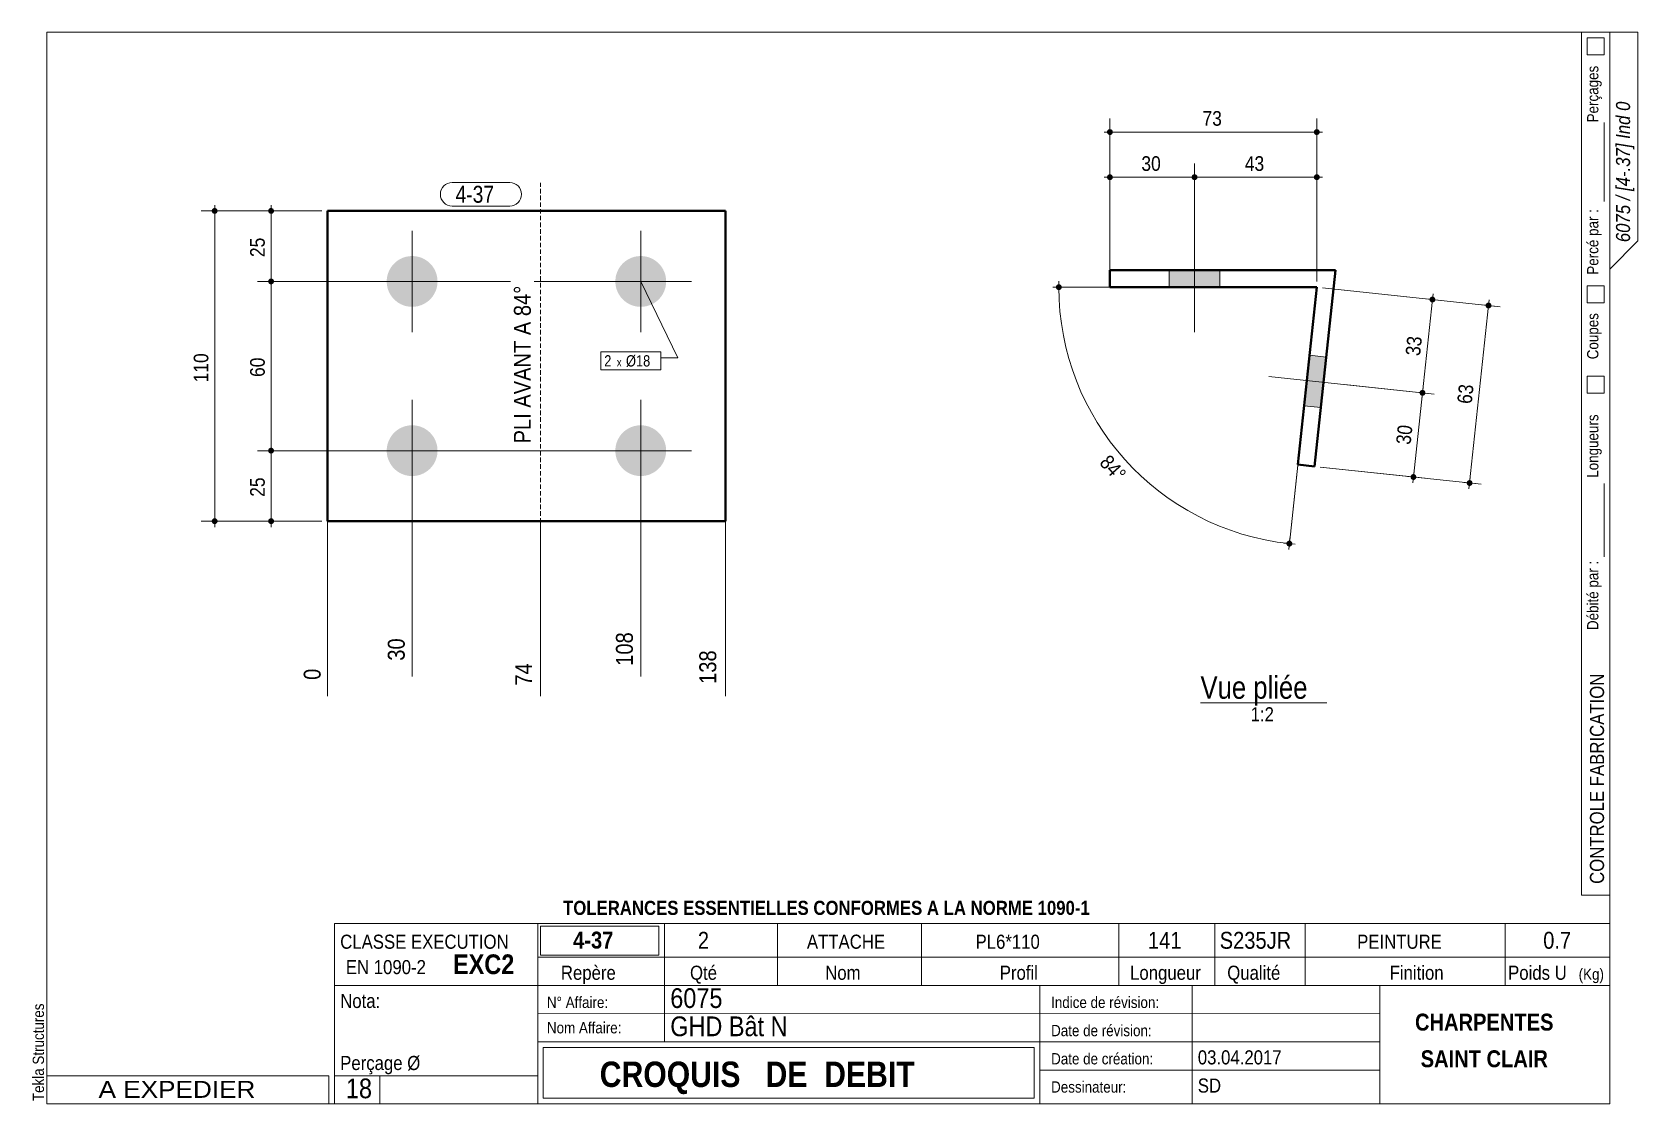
# Model space of a CAD drawing. Header units: millimetres. Extents: x 2 to 287, y 5 to 195.
import ezdxf

# ---------------------------------------------------------------- set-up
doc = ezdxf.new("R2010")
doc.units = ezdxf.units.MM
doc.linetypes.add('CACHE2', pattern=[1.190625, 0.79375, -0.396875])
for name, color, linetype, lineweight in [('Autre type objet', 1, 'Continuous', 0), ('Boulon', 7, 'Continuous', 0), ('Cache', 7, 'Continuous', 0), ('Cotation', 7, 'Continuous', 0), ('Désignation boulon', 3, 'Continuous', 0), ('Feuille dessin', 5, 'Continuous', 0), ('Objet graphique', 6, 'Continuous', 0), ('Piece', 2, 'Continuous', 0), ('Repère pièce', 3, 'Continuous', 0), ('Texte', 3, 'Continuous', 0)]:
    doc.layers.add(name, color=color, linetype=linetype, lineweight=lineweight)
doc.styles.add('ARIAL', font='ARIAL.TTF')
doc.styles.add('ARIAL_BOLD', font='ARIALBD.TTF')
doc.styles.add('ARIAL_ITALIC', font='ARIALI.TTF')
doc.styles.add('ARIAL_NARROW', font='ARIAL.TTF')
doc.styles.add('COMIC_SANS_MS', font='COMIC.TTF')

# ---------------------------------------------------------------- blocks, each defined once
blk = doc.blocks.new('*A1')
at = {"layer": 'Boulon'}
for points in [[(110.32, 155.3), (110.38, 155.3), (110.43, 155.3), (110.49, 155.3), (110.54, 155.29), (110.6, 155.29), (110.65, 155.28), (110.71, 155.28), (110.76, 155.27), (110.82, 155.27), (110.87, 155.26), (110.93, 155.25), (110.98, 155.24), (111.04, 155.23), (111.09, 155.22), (111.15, 155.21), (111.2, 155.2), (111.25, 155.19), (111.31, 155.18), (111.36, 155.17), (111.42, 155.15), (111.47, 155.14), (111.52, 155.12), (111.57, 155.11), (111.63, 155.09), (111.68, 155.07), (111.73, 155.06), (111.78, 155.04), (111.84, 155.02), (111.89, 155), (111.94, 154.98), (111.99, 154.96), (112.04, 154.94), (112.09, 154.91), (112.14, 154.89), (112.19, 154.87), (112.24, 154.84), (112.29, 154.82), (112.34, 154.8), (112.39, 154.77), (112.44, 154.74), (112.49, 154.72), (112.53, 154.69), (112.58, 154.66), (112.63, 154.63), (112.68, 154.6), (112.72, 154.57), (112.77, 154.54), (112.81, 154.51), (112.86, 154.48), (112.9, 154.45), (112.95, 154.42), (112.99, 154.38), (113.04, 154.35), (113.08, 154.31), (113.12, 154.28), (113.17, 154.24), (113.21, 154.21), (113.25, 154.17), (113.29, 154.13), (113.33, 154.1), (113.37, 154.06), (113.41, 154.02), (113.45, 153.98), (113.49, 153.94), (113.53, 153.9), (113.57, 153.86), (113.6, 153.82), (113.64, 153.78), (113.68, 153.74), (113.71, 153.7), (113.75, 153.66), (113.78, 153.61), (113.82, 153.57), (113.85, 153.53), (113.88, 153.48), (113.92, 153.44), (113.95, 153.39), (113.98, 153.35), (114.01, 153.3), (114.04, 153.25), (114.07, 153.21), (114.1, 153.16), (114.13, 153.11), (114.16, 153.07), (114.18, 153.02), (114.21, 152.97), (114.24, 152.92), (114.26, 152.87), (114.29, 152.82), (114.31, 152.77), (114.34, 152.72), (114.36, 152.67), (114.38, 152.62), (114.4, 152.57), (114.43, 152.52), (114.45, 152.47), (114.47, 152.42), (114.49, 152.37), (114.51, 152.32), (114.52, 152.26), (114.54, 152.21), (114.56, 152.16), (114.57, 152.11), (114.59, 152.05), (114.61, 152), (114.62, 151.95), (114.63, 151.89), (114.65, 151.84), (114.66, 151.79), (114.67, 151.73), (114.68, 151.68), (114.69, 151.62), (114.7, 151.57), (114.71, 151.52), (114.72, 151.46), (114.73, 151.41), (114.73, 151.35), (114.74, 151.3), (114.75, 151.24), (114.75, 151.19), (114.76, 151.13), (114.76, 151.08), (114.76, 151.02), (114.77, 150.97), (114.77, 150.91), (114.77, 150.86), (114.77, 150.8), (114.77, 150.75), (114.77, 150.69), (114.77, 150.64), (114.76, 150.58), (114.76, 150.52), (114.76, 150.47), (114.75, 150.41), (114.75, 150.36), (114.74, 150.3), (114.73, 150.25), (114.73, 150.2), (114.72, 150.14), (114.71, 150.09), (114.7, 150.03), (114.69, 149.98), (114.68, 149.92), (114.67, 149.87), (114.66, 149.81), (114.65, 149.76), (114.63, 149.71), (114.62, 149.65), (114.61, 149.6), (114.59, 149.55), (114.57, 149.49), (114.56, 149.44), (114.54, 149.39), (114.52, 149.34), (114.51, 149.28), (114.49, 149.23), (114.47, 149.18), (114.45, 149.13), (114.43, 149.08), (114.4, 149.03), (114.38, 148.98), (114.36, 148.93), (114.34, 148.88), (114.31, 148.83), (114.29, 148.78), (114.26, 148.73), (114.24, 148.68), (114.21, 148.63), (114.18, 148.58), (114.16, 148.53), (114.13, 148.49), (114.1, 148.44), (114.07, 148.39), (114.04, 148.35), (114.01, 148.3), (113.98, 148.25), (113.95, 148.21), (113.92, 148.16), (113.88, 148.12), (113.85, 148.08), (113.82, 148.03), (113.78, 147.99), (113.75, 147.95), (113.71, 147.9), (113.68, 147.86), (113.64, 147.82), (113.6, 147.78), (113.57, 147.74), (113.53, 147.7), (113.49, 147.66), (113.45, 147.62), (113.41, 147.58), (113.37, 147.54), (113.33, 147.5), (113.29, 147.47), (113.25, 147.43), (113.21, 147.39), (113.17, 147.36), (113.12, 147.32), (113.08, 147.29), (113.04, 147.25), (112.99, 147.22), (112.95, 147.19), (112.9, 147.15), (112.86, 147.12), (112.81, 147.09), (112.77, 147.06), (112.72, 147.03), (112.68, 147), (112.63, 146.97), (112.58, 146.94), (112.53, 146.91), (112.49, 146.89), (112.44, 146.86), (112.39, 146.83), (112.34, 146.81), (112.29, 146.78), (112.24, 146.76), (112.19, 146.73), (112.14, 146.71), (112.09, 146.69), (112.04, 146.66), (111.99, 146.64), (111.94, 146.62), (111.89, 146.6), (111.84, 146.58), (111.78, 146.56), (111.73, 146.55), (111.68, 146.53), (111.63, 146.51), (111.57, 146.49), (111.52, 146.48), (111.47, 146.46), (111.42, 146.45), (111.36, 146.44), (111.31, 146.42), (111.25, 146.41), (111.2, 146.4), (111.15, 146.39), (111.09, 146.38), (111.04, 146.37), (110.98, 146.36), (110.93, 146.35), (110.87, 146.34), (110.82, 146.33), (110.76, 146.33), (110.71, 146.32), (110.65, 146.32), (110.6, 146.31), (110.54, 146.31), (110.49, 146.31), (110.43, 146.3), (110.38, 146.3), (110.32, 146.3), (110.27, 146.3), (110.21, 146.3), (110.16, 146.3), (110.1, 146.3), (110.05, 146.31), (109.99, 146.31), (109.94, 146.31), (109.88, 146.32), (109.83, 146.32), (109.77, 146.33), (109.72, 146.33), (109.66, 146.34), (109.61, 146.35), (109.55, 146.36), (109.5, 146.37), (109.44, 146.38), (109.39, 146.39), (109.34, 146.4), (109.28, 146.41), (109.23, 146.42), (109.17, 146.44), (109.12, 146.45), (109.07, 146.46), (109.01, 146.48), (108.96, 146.49), (108.91, 146.51), (108.86, 146.53), (108.8, 146.55), (108.75, 146.56), (108.7, 146.58), (108.65, 146.6), (108.6, 146.62), (108.55, 146.64), (108.5, 146.66), (108.44, 146.69), (108.39, 146.71), (108.34, 146.73), (108.29, 146.76), (108.25, 146.78), (108.2, 146.81), (108.15, 146.83), (108.1, 146.86), (108.05, 146.89), (108, 146.91), (107.95, 146.94), (107.91, 146.97), (107.86, 147), (107.81, 147.03), (107.77, 147.06), (107.72, 147.09), (107.68, 147.12), (107.63, 147.15), (107.59, 147.19), (107.54, 147.22), (107.5, 147.25), (107.46, 147.29), (107.41, 147.32), (107.37, 147.36), (107.33, 147.39), (107.29, 147.43), (107.25, 147.47), (107.21, 147.5), (107.17, 147.54), (107.13, 147.58), (107.09, 147.62), (107.05, 147.66), (107.01, 147.7), (106.97, 147.74), (106.93, 147.78), (106.9, 147.82), (106.86, 147.86), (106.83, 147.9), (106.79, 147.95), (106.75, 147.99), (106.72, 148.03), (106.69, 148.08), (106.65, 148.12), (106.62, 148.16), (106.59, 148.21), (106.56, 148.25), (106.53, 148.3), (106.5, 148.35), (106.47, 148.39), (106.44, 148.44), (106.41, 148.49), (106.38, 148.53), (106.35, 148.58), (106.33, 148.63), (106.3, 148.68), (106.27, 148.73), (106.25, 148.78), (106.22, 148.83), (106.2, 148.88), (106.18, 148.93), (106.15, 148.98), (106.13, 149.03), (106.11, 149.08), (106.09, 149.13), (106.07, 149.18), (106.05, 149.23), (106.03, 149.28), (106.01, 149.34), (106, 149.39), (105.98, 149.44), (105.96, 149.49), (105.95, 149.55), (105.93, 149.6), (105.92, 149.65), (105.9, 149.71), (105.89, 149.76), (105.88, 149.81), (105.87, 149.87), (105.85, 149.92), (105.84, 149.98), (105.83, 150.03), (105.83, 150.09), (105.82, 150.14), (105.81, 150.2), (105.8, 150.25), (105.8, 150.3), (105.79, 150.36), (105.78, 150.41), (105.78, 150.47), (105.78, 150.52), (105.77, 150.58), (105.77, 150.64), (105.77, 150.69), (105.77, 150.75), (105.77, 150.8), (105.77, 150.86), (105.77, 150.91), (105.77, 150.97), (105.77, 151.02), (105.78, 151.08), (105.78, 151.13), (105.78, 151.19), (105.79, 151.24), (105.8, 151.3), (105.8, 151.35), (105.81, 151.41), (105.82, 151.46), (105.83, 151.52), (105.83, 151.57), (105.84, 151.62), (105.85, 151.68), (105.87, 151.73), (105.88, 151.79), (105.89, 151.84), (105.9, 151.89), (105.92, 151.95), (105.93, 152), (105.95, 152.05), (105.96, 152.11), (105.98, 152.16), (106, 152.21), (106.01, 152.26), (106.03, 152.32), (106.05, 152.37), (106.07, 152.42), (106.09, 152.47), (106.11, 152.52), (106.13, 152.57), (106.15, 152.62), (106.18, 152.67), (106.2, 152.72), (106.22, 152.77), (106.25, 152.82), (106.27, 152.87), (106.3, 152.92), (106.33, 152.97), (106.35, 153.02), (106.38, 153.07), (106.41, 153.11), (106.44, 153.16), (106.47, 153.21), (106.5, 153.25), (106.53, 153.3), (106.56, 153.35), (106.59, 153.39), (106.62, 153.44), (106.65, 153.48), (106.69, 153.53), (106.72, 153.57), (106.75, 153.61), (106.79, 153.66), (106.83, 153.7), (106.86, 153.74), (106.9, 153.78), (106.93, 153.82), (106.97, 153.86), (107.01, 153.9), (107.05, 153.94), (107.09, 153.98), (107.13, 154.02), (107.17, 154.06), (107.21, 154.1), (107.25, 154.13), (107.29, 154.17), (107.33, 154.21), (107.37, 154.24), (107.41, 154.28), (107.46, 154.31), (107.5, 154.35), (107.54, 154.38), (107.59, 154.42), (107.63, 154.45), (107.68, 154.48), (107.72, 154.51), (107.77, 154.54), (107.81, 154.57), (107.86, 154.6), (107.91, 154.63), (107.95, 154.66), (108, 154.69), (108.05, 154.72), (108.1, 154.74), (108.15, 154.77), (108.2, 154.8), (108.25, 154.82), (108.29, 154.84), (108.34, 154.87), (108.39, 154.89), (108.44, 154.91), (108.5, 154.94), (108.55, 154.96), (108.6, 154.98), (108.65, 155), (108.7, 155.02), (108.75, 155.04), (108.8, 155.06), (108.86, 155.07), (108.91, 155.09), (108.96, 155.11), (109.01, 155.12), (109.07, 155.14), (109.12, 155.15), (109.17, 155.17), (109.23, 155.18), (109.28, 155.19), (109.34, 155.2), (109.39, 155.21), (109.44, 155.22), (109.5, 155.23), (109.55, 155.24), (109.61, 155.25), (109.66, 155.26), (109.72, 155.27), (109.77, 155.27), (109.83, 155.28), (109.88, 155.28), (109.94, 155.29), (109.99, 155.29), (110.05, 155.3), (110.1, 155.3), (110.16, 155.3), (110.21, 155.3), (110.27, 155.3)], [(110.32, 125.3), (110.38, 125.3), (110.43, 125.3), (110.49, 125.3), (110.54, 125.29), (110.6, 125.29), (110.65, 125.28), (110.71, 125.28), (110.76, 125.27), (110.82, 125.27), (110.87, 125.26), (110.93, 125.25), (110.98, 125.24), (111.04, 125.23), (111.09, 125.22), (111.15, 125.21), (111.2, 125.2), (111.25, 125.19), (111.31, 125.18), (111.36, 125.17), (111.42, 125.15), (111.47, 125.14), (111.52, 125.12), (111.57, 125.11), (111.63, 125.09), (111.68, 125.07), (111.73, 125.06), (111.78, 125.04), (111.84, 125.02), (111.89, 125), (111.94, 124.98), (111.99, 124.96), (112.04, 124.94), (112.09, 124.91), (112.14, 124.89), (112.19, 124.87), (112.24, 124.84), (112.29, 124.82), (112.34, 124.8), (112.39, 124.77), (112.44, 124.74), (112.49, 124.72), (112.53, 124.69), (112.58, 124.66), (112.63, 124.63), (112.68, 124.6), (112.72, 124.57), (112.77, 124.54), (112.81, 124.51), (112.86, 124.48), (112.9, 124.45), (112.95, 124.42), (112.99, 124.38), (113.04, 124.35), (113.08, 124.31), (113.12, 124.28), (113.17, 124.24), (113.21, 124.21), (113.25, 124.17), (113.29, 124.13), (113.33, 124.1), (113.37, 124.06), (113.41, 124.02), (113.45, 123.98), (113.49, 123.94), (113.53, 123.9), (113.57, 123.86), (113.6, 123.82), (113.64, 123.78), (113.68, 123.74), (113.71, 123.7), (113.75, 123.66), (113.78, 123.61), (113.82, 123.57), (113.85, 123.53), (113.88, 123.48), (113.92, 123.44), (113.95, 123.39), (113.98, 123.35), (114.01, 123.3), (114.04, 123.25), (114.07, 123.21), (114.1, 123.16), (114.13, 123.11), (114.16, 123.07), (114.18, 123.02), (114.21, 122.97), (114.24, 122.92), (114.26, 122.87), (114.29, 122.82), (114.31, 122.77), (114.34, 122.72), (114.36, 122.67), (114.38, 122.62), (114.4, 122.57), (114.43, 122.52), (114.45, 122.47), (114.47, 122.42), (114.49, 122.37), (114.51, 122.32), (114.52, 122.26), (114.54, 122.21), (114.56, 122.16), (114.57, 122.11), (114.59, 122.05), (114.61, 122), (114.62, 121.95), (114.63, 121.89), (114.65, 121.84), (114.66, 121.79), (114.67, 121.73), (114.68, 121.68), (114.69, 121.62), (114.7, 121.57), (114.71, 121.52), (114.72, 121.46), (114.73, 121.41), (114.73, 121.35), (114.74, 121.3), (114.75, 121.24), (114.75, 121.19), (114.76, 121.13), (114.76, 121.08), (114.76, 121.02), (114.77, 120.97), (114.77, 120.91), (114.77, 120.86), (114.77, 120.8), (114.77, 120.75), (114.77, 120.69), (114.77, 120.64), (114.76, 120.58), (114.76, 120.52), (114.76, 120.47), (114.75, 120.41), (114.75, 120.36), (114.74, 120.3), (114.73, 120.25), (114.73, 120.2), (114.72, 120.14), (114.71, 120.09), (114.7, 120.03), (114.69, 119.98), (114.68, 119.92), (114.67, 119.87), (114.66, 119.81), (114.65, 119.76), (114.63, 119.71), (114.62, 119.65), (114.61, 119.6), (114.59, 119.55), (114.57, 119.49), (114.56, 119.44), (114.54, 119.39), (114.52, 119.34), (114.51, 119.28), (114.49, 119.23), (114.47, 119.18), (114.45, 119.13), (114.43, 119.08), (114.4, 119.03), (114.38, 118.98), (114.36, 118.93), (114.34, 118.88), (114.31, 118.83), (114.29, 118.78), (114.26, 118.73), (114.24, 118.68), (114.21, 118.63), (114.18, 118.58), (114.16, 118.53), (114.13, 118.49), (114.1, 118.44), (114.07, 118.39), (114.04, 118.35), (114.01, 118.3), (113.98, 118.25), (113.95, 118.21), (113.92, 118.16), (113.88, 118.12), (113.85, 118.08), (113.82, 118.03), (113.78, 117.99), (113.75, 117.95), (113.71, 117.9), (113.68, 117.86), (113.64, 117.82), (113.6, 117.78), (113.57, 117.74), (113.53, 117.7), (113.49, 117.66), (113.45, 117.62), (113.41, 117.58), (113.37, 117.54), (113.33, 117.5), (113.29, 117.47), (113.25, 117.43), (113.21, 117.39), (113.17, 117.36), (113.12, 117.32), (113.08, 117.29), (113.04, 117.25), (112.99, 117.22), (112.95, 117.19), (112.9, 117.15), (112.86, 117.12), (112.81, 117.09), (112.77, 117.06), (112.72, 117.03), (112.68, 117), (112.63, 116.97), (112.58, 116.94), (112.53, 116.91), (112.49, 116.89), (112.44, 116.86), (112.39, 116.83), (112.34, 116.81), (112.29, 116.78), (112.24, 116.76), (112.19, 116.73), (112.14, 116.71), (112.09, 116.69), (112.04, 116.66), (111.99, 116.64), (111.94, 116.62), (111.89, 116.6), (111.84, 116.58), (111.78, 116.56), (111.73, 116.55), (111.68, 116.53), (111.63, 116.51), (111.57, 116.49), (111.52, 116.48), (111.47, 116.46), (111.42, 116.45), (111.36, 116.44), (111.31, 116.42), (111.25, 116.41), (111.2, 116.4), (111.15, 116.39), (111.09, 116.38), (111.04, 116.37), (110.98, 116.36), (110.93, 116.35), (110.87, 116.34), (110.82, 116.33), (110.76, 116.33), (110.71, 116.32), (110.65, 116.32), (110.6, 116.31), (110.54, 116.31), (110.49, 116.31), (110.43, 116.3), (110.38, 116.3), (110.32, 116.3), (110.27, 116.3), (110.21, 116.3), (110.16, 116.3), (110.1, 116.3), (110.05, 116.31), (109.99, 116.31), (109.94, 116.31), (109.88, 116.32), (109.83, 116.32), (109.77, 116.33), (109.72, 116.33), (109.66, 116.34), (109.61, 116.35), (109.55, 116.36), (109.5, 116.37), (109.44, 116.38), (109.39, 116.39), (109.34, 116.4), (109.28, 116.41), (109.23, 116.42), (109.17, 116.44), (109.12, 116.45), (109.07, 116.46), (109.01, 116.48), (108.96, 116.49), (108.91, 116.51), (108.86, 116.53), (108.8, 116.55), (108.75, 116.56), (108.7, 116.58), (108.65, 116.6), (108.6, 116.62), (108.55, 116.64), (108.5, 116.66), (108.44, 116.69), (108.39, 116.71), (108.34, 116.73), (108.29, 116.76), (108.25, 116.78), (108.2, 116.81), (108.15, 116.83), (108.1, 116.86), (108.05, 116.89), (108, 116.91), (107.95, 116.94), (107.91, 116.97), (107.86, 117), (107.81, 117.03), (107.77, 117.06), (107.72, 117.09), (107.68, 117.12), (107.63, 117.15), (107.59, 117.19), (107.54, 117.22), (107.5, 117.25), (107.46, 117.29), (107.41, 117.32), (107.37, 117.36), (107.33, 117.39), (107.29, 117.43), (107.25, 117.47), (107.21, 117.5), (107.17, 117.54), (107.13, 117.58), (107.09, 117.62), (107.05, 117.66), (107.01, 117.7), (106.97, 117.74), (106.93, 117.78), (106.9, 117.82), (106.86, 117.86), (106.83, 117.9), (106.79, 117.95), (106.75, 117.99), (106.72, 118.03), (106.69, 118.08), (106.65, 118.12), (106.62, 118.16), (106.59, 118.21), (106.56, 118.25), (106.53, 118.3), (106.5, 118.35), (106.47, 118.39), (106.44, 118.44), (106.41, 118.49), (106.38, 118.53), (106.35, 118.58), (106.33, 118.63), (106.3, 118.68), (106.27, 118.73), (106.25, 118.78), (106.22, 118.83), (106.2, 118.88), (106.18, 118.93), (106.15, 118.98), (106.13, 119.03), (106.11, 119.08), (106.09, 119.13), (106.07, 119.18), (106.05, 119.23), (106.03, 119.28), (106.01, 119.34), (106, 119.39), (105.98, 119.44), (105.96, 119.49), (105.95, 119.55), (105.93, 119.6), (105.92, 119.65), (105.9, 119.71), (105.89, 119.76), (105.88, 119.81), (105.87, 119.87), (105.85, 119.92), (105.84, 119.98), (105.83, 120.03), (105.83, 120.09), (105.82, 120.14), (105.81, 120.2), (105.8, 120.25), (105.8, 120.3), (105.79, 120.36), (105.78, 120.41), (105.78, 120.47), (105.78, 120.52), (105.77, 120.58), (105.77, 120.64), (105.77, 120.69), (105.77, 120.75), (105.77, 120.8), (105.77, 120.86), (105.77, 120.91), (105.77, 120.97), (105.77, 121.02), (105.78, 121.08), (105.78, 121.13), (105.78, 121.19), (105.79, 121.24), (105.8, 121.3), (105.8, 121.35), (105.81, 121.41), (105.82, 121.46), (105.83, 121.52), (105.83, 121.57), (105.84, 121.62), (105.85, 121.68), (105.87, 121.73), (105.88, 121.79), (105.89, 121.84), (105.9, 121.89), (105.92, 121.95), (105.93, 122), (105.95, 122.05), (105.96, 122.11), (105.98, 122.16), (106, 122.21), (106.01, 122.26), (106.03, 122.32), (106.05, 122.37), (106.07, 122.42), (106.09, 122.47), (106.11, 122.52), (106.13, 122.57), (106.15, 122.62), (106.18, 122.67), (106.2, 122.72), (106.22, 122.77), (106.25, 122.82), (106.27, 122.87), (106.3, 122.92), (106.33, 122.97), (106.35, 123.02), (106.38, 123.07), (106.41, 123.11), (106.44, 123.16), (106.47, 123.21), (106.5, 123.25), (106.53, 123.3), (106.56, 123.35), (106.59, 123.39), (106.62, 123.44), (106.65, 123.48), (106.69, 123.53), (106.72, 123.57), (106.75, 123.61), (106.79, 123.66), (106.83, 123.7), (106.86, 123.74), (106.9, 123.78), (106.93, 123.82), (106.97, 123.86), (107.01, 123.9), (107.05, 123.94), (107.09, 123.98), (107.13, 124.02), (107.17, 124.06), (107.21, 124.1), (107.25, 124.13), (107.29, 124.17), (107.33, 124.21), (107.37, 124.24), (107.41, 124.28), (107.46, 124.31), (107.5, 124.35), (107.54, 124.38), (107.59, 124.42), (107.63, 124.45), (107.68, 124.48), (107.72, 124.51), (107.77, 124.54), (107.81, 124.57), (107.86, 124.6), (107.91, 124.63), (107.95, 124.66), (108, 124.69), (108.05, 124.72), (108.1, 124.74), (108.15, 124.77), (108.2, 124.8), (108.25, 124.82), (108.29, 124.84), (108.34, 124.87), (108.39, 124.89), (108.44, 124.91), (108.5, 124.94), (108.55, 124.96), (108.6, 124.98), (108.65, 125), (108.7, 125.02), (108.75, 125.04), (108.8, 125.06), (108.86, 125.07), (108.91, 125.09), (108.96, 125.11), (109.01, 125.12), (109.07, 125.14), (109.12, 125.15), (109.17, 125.17), (109.23, 125.18), (109.28, 125.19), (109.34, 125.2), (109.39, 125.21), (109.44, 125.22), (109.5, 125.23), (109.55, 125.24), (109.61, 125.25), (109.66, 125.26), (109.72, 125.27), (109.77, 125.27), (109.83, 125.28), (109.88, 125.28), (109.94, 125.29), (109.99, 125.29), (110.05, 125.3), (110.1, 125.3), (110.16, 125.3), (110.21, 125.3), (110.27, 125.3)]]:
    blk.add_hatch(color=256, dxfattribs=at).paths.add_polyline_path(points, flags=17)
at = {"layer": 'Boulon', "linetype": 'Continuous', "lineweight": 0}
for p, q in [((110.27, 159.8), (110.27, 141.8)), ((119.27, 150.8), (101.27, 150.8)), ((110.27, 129.8), (110.27, 111.8)), ((119.27, 120.8), (101.27, 120.8))]:
    blk.add_line(p, q, dxfattribs=at)
blk = doc.blocks.new('*A2')
at = {"layer": 'Boulon'}
for points in [[(69.8, 155.3), (69.86, 155.3), (69.91, 155.3), (69.97, 155.3), (70.02, 155.29), (70.08, 155.29), (70.13, 155.28), (70.19, 155.28), (70.24, 155.27), (70.3, 155.27), (70.35, 155.26), (70.41, 155.25), (70.46, 155.24), (70.52, 155.23), (70.57, 155.22), (70.63, 155.21), (70.68, 155.2), (70.73, 155.19), (70.79, 155.18), (70.84, 155.17), (70.89, 155.15), (70.95, 155.14), (71, 155.12), (71.05, 155.11), (71.11, 155.09), (71.16, 155.07), (71.21, 155.06), (71.26, 155.04), (71.32, 155.02), (71.37, 155), (71.42, 154.98), (71.47, 154.96), (71.52, 154.94), (71.57, 154.91), (71.62, 154.89), (71.67, 154.87), (71.72, 154.84), (71.77, 154.82), (71.82, 154.8), (71.87, 154.77), (71.92, 154.74), (71.97, 154.72), (72.01, 154.69), (72.06, 154.66), (72.11, 154.63), (72.16, 154.6), (72.2, 154.57), (72.25, 154.54), (72.29, 154.51), (72.34, 154.48), (72.38, 154.45), (72.43, 154.42), (72.47, 154.38), (72.52, 154.35), (72.56, 154.31), (72.6, 154.28), (72.65, 154.24), (72.69, 154.21), (72.73, 154.17), (72.77, 154.13), (72.81, 154.1), (72.85, 154.06), (72.89, 154.02), (72.93, 153.98), (72.97, 153.94), (73.01, 153.9), (73.04, 153.86), (73.08, 153.82), (73.12, 153.78), (73.16, 153.74), (73.19, 153.7), (73.23, 153.66), (73.26, 153.61), (73.3, 153.57), (73.33, 153.53), (73.36, 153.48), (73.4, 153.44), (73.43, 153.39), (73.46, 153.35), (73.49, 153.3), (73.52, 153.25), (73.55, 153.21), (73.58, 153.16), (73.61, 153.11), (73.64, 153.07), (73.66, 153.02), (73.69, 152.97), (73.72, 152.92), (73.74, 152.87), (73.77, 152.82), (73.79, 152.77), (73.82, 152.72), (73.84, 152.67), (73.86, 152.62), (73.88, 152.57), (73.91, 152.52), (73.93, 152.47), (73.95, 152.42), (73.97, 152.37), (73.98, 152.32), (74, 152.26), (74.02, 152.21), (74.04, 152.16), (74.05, 152.11), (74.07, 152.05), (74.08, 152), (74.1, 151.95), (74.11, 151.89), (74.13, 151.84), (74.14, 151.79), (74.15, 151.73), (74.16, 151.68), (74.17, 151.62), (74.18, 151.57), (74.19, 151.52), (74.2, 151.46), (74.21, 151.41), (74.21, 151.35), (74.22, 151.3), (74.23, 151.24), (74.23, 151.19), (74.24, 151.13), (74.24, 151.08), (74.24, 151.02), (74.24, 150.97), (74.25, 150.91), (74.25, 150.86), (74.25, 150.8), (74.25, 150.75), (74.25, 150.69), (74.24, 150.64), (74.24, 150.58), (74.24, 150.52), (74.24, 150.47), (74.23, 150.41), (74.23, 150.36), (74.22, 150.3), (74.21, 150.25), (74.21, 150.2), (74.2, 150.14), (74.19, 150.09), (74.18, 150.03), (74.17, 149.98), (74.16, 149.92), (74.15, 149.87), (74.14, 149.81), (74.13, 149.76), (74.11, 149.71), (74.1, 149.65), (74.08, 149.6), (74.07, 149.55), (74.05, 149.49), (74.04, 149.44), (74.02, 149.39), (74, 149.34), (73.98, 149.28), (73.97, 149.23), (73.95, 149.18), (73.93, 149.13), (73.91, 149.08), (73.88, 149.03), (73.86, 148.98), (73.84, 148.93), (73.82, 148.88), (73.79, 148.83), (73.77, 148.78), (73.74, 148.73), (73.72, 148.68), (73.69, 148.63), (73.66, 148.58), (73.64, 148.53), (73.61, 148.49), (73.58, 148.44), (73.55, 148.39), (73.52, 148.35), (73.49, 148.3), (73.46, 148.25), (73.43, 148.21), (73.4, 148.16), (73.36, 148.12), (73.33, 148.08), (73.3, 148.03), (73.26, 147.99), (73.23, 147.95), (73.19, 147.9), (73.16, 147.86), (73.12, 147.82), (73.08, 147.78), (73.04, 147.74), (73.01, 147.7), (72.97, 147.66), (72.93, 147.62), (72.89, 147.58), (72.85, 147.54), (72.81, 147.5), (72.77, 147.47), (72.73, 147.43), (72.69, 147.39), (72.65, 147.36), (72.6, 147.32), (72.56, 147.29), (72.52, 147.25), (72.47, 147.22), (72.43, 147.19), (72.38, 147.15), (72.34, 147.12), (72.29, 147.09), (72.25, 147.06), (72.2, 147.03), (72.16, 147), (72.11, 146.97), (72.06, 146.94), (72.01, 146.91), (71.97, 146.89), (71.92, 146.86), (71.87, 146.83), (71.82, 146.81), (71.77, 146.78), (71.72, 146.76), (71.67, 146.73), (71.62, 146.71), (71.57, 146.69), (71.52, 146.66), (71.47, 146.64), (71.42, 146.62), (71.37, 146.6), (71.32, 146.58), (71.26, 146.56), (71.21, 146.55), (71.16, 146.53), (71.11, 146.51), (71.05, 146.49), (71, 146.48), (70.95, 146.46), (70.89, 146.45), (70.84, 146.44), (70.79, 146.42), (70.73, 146.41), (70.68, 146.4), (70.63, 146.39), (70.57, 146.38), (70.52, 146.37), (70.46, 146.36), (70.41, 146.35), (70.35, 146.34), (70.3, 146.33), (70.24, 146.33), (70.19, 146.32), (70.13, 146.32), (70.08, 146.31), (70.02, 146.31), (69.97, 146.31), (69.91, 146.3), (69.86, 146.3), (69.8, 146.3), (69.75, 146.3), (69.69, 146.3), (69.64, 146.3), (69.58, 146.3), (69.53, 146.31), (69.47, 146.31), (69.42, 146.31), (69.36, 146.32), (69.31, 146.32), (69.25, 146.33), (69.2, 146.33), (69.14, 146.34), (69.09, 146.35), (69.03, 146.36), (68.98, 146.37), (68.92, 146.38), (68.87, 146.39), (68.82, 146.4), (68.76, 146.41), (68.71, 146.42), (68.65, 146.44), (68.6, 146.45), (68.55, 146.46), (68.49, 146.48), (68.44, 146.49), (68.39, 146.51), (68.34, 146.53), (68.28, 146.55), (68.23, 146.56), (68.18, 146.58), (68.13, 146.6), (68.08, 146.62), (68.03, 146.64), (67.98, 146.66), (67.92, 146.69), (67.87, 146.71), (67.82, 146.73), (67.77, 146.76), (67.72, 146.78), (67.68, 146.81), (67.63, 146.83), (67.58, 146.86), (67.53, 146.89), (67.48, 146.91), (67.43, 146.94), (67.39, 146.97), (67.34, 147), (67.29, 147.03), (67.25, 147.06), (67.2, 147.09), (67.16, 147.12), (67.11, 147.15), (67.07, 147.19), (67.02, 147.22), (66.98, 147.25), (66.94, 147.29), (66.89, 147.32), (66.85, 147.36), (66.81, 147.39), (66.77, 147.43), (66.73, 147.47), (66.69, 147.5), (66.65, 147.54), (66.61, 147.58), (66.57, 147.62), (66.53, 147.66), (66.49, 147.7), (66.45, 147.74), (66.41, 147.78), (66.38, 147.82), (66.34, 147.86), (66.3, 147.9), (66.27, 147.95), (66.23, 147.99), (66.2, 148.03), (66.17, 148.08), (66.13, 148.12), (66.1, 148.16), (66.07, 148.21), (66.04, 148.25), (66.01, 148.3), (65.98, 148.35), (65.95, 148.39), (65.92, 148.44), (65.89, 148.49), (65.86, 148.53), (65.83, 148.58), (65.81, 148.63), (65.78, 148.68), (65.75, 148.73), (65.73, 148.78), (65.7, 148.83), (65.68, 148.88), (65.66, 148.93), (65.63, 148.98), (65.61, 149.03), (65.59, 149.08), (65.57, 149.13), (65.55, 149.18), (65.53, 149.23), (65.51, 149.28), (65.49, 149.34), (65.48, 149.39), (65.46, 149.44), (65.44, 149.49), (65.43, 149.55), (65.41, 149.6), (65.4, 149.65), (65.38, 149.71), (65.37, 149.76), (65.36, 149.81), (65.35, 149.87), (65.33, 149.92), (65.32, 149.98), (65.31, 150.03), (65.31, 150.09), (65.3, 150.14), (65.29, 150.2), (65.28, 150.25), (65.28, 150.3), (65.27, 150.36), (65.26, 150.41), (65.26, 150.47), (65.26, 150.52), (65.25, 150.58), (65.25, 150.64), (65.25, 150.69), (65.25, 150.75), (65.25, 150.8), (65.25, 150.86), (65.25, 150.91), (65.25, 150.97), (65.25, 151.02), (65.26, 151.08), (65.26, 151.13), (65.26, 151.19), (65.27, 151.24), (65.28, 151.3), (65.28, 151.35), (65.29, 151.41), (65.3, 151.46), (65.31, 151.52), (65.31, 151.57), (65.32, 151.62), (65.33, 151.68), (65.35, 151.73), (65.36, 151.79), (65.37, 151.84), (65.38, 151.89), (65.4, 151.95), (65.41, 152), (65.43, 152.05), (65.44, 152.11), (65.46, 152.16), (65.48, 152.21), (65.49, 152.26), (65.51, 152.32), (65.53, 152.37), (65.55, 152.42), (65.57, 152.47), (65.59, 152.52), (65.61, 152.57), (65.63, 152.62), (65.66, 152.67), (65.68, 152.72), (65.7, 152.77), (65.73, 152.82), (65.75, 152.87), (65.78, 152.92), (65.81, 152.97), (65.83, 153.02), (65.86, 153.07), (65.89, 153.11), (65.92, 153.16), (65.95, 153.21), (65.98, 153.25), (66.01, 153.3), (66.04, 153.35), (66.07, 153.39), (66.1, 153.44), (66.13, 153.48), (66.17, 153.53), (66.2, 153.57), (66.23, 153.61), (66.27, 153.66), (66.3, 153.7), (66.34, 153.74), (66.38, 153.78), (66.41, 153.82), (66.45, 153.86), (66.49, 153.9), (66.53, 153.94), (66.57, 153.98), (66.61, 154.02), (66.65, 154.06), (66.69, 154.1), (66.73, 154.13), (66.77, 154.17), (66.81, 154.21), (66.85, 154.24), (66.89, 154.28), (66.94, 154.31), (66.98, 154.35), (67.02, 154.38), (67.07, 154.42), (67.11, 154.45), (67.16, 154.48), (67.2, 154.51), (67.25, 154.54), (67.29, 154.57), (67.34, 154.6), (67.39, 154.63), (67.43, 154.66), (67.48, 154.69), (67.53, 154.72), (67.58, 154.74), (67.63, 154.77), (67.68, 154.8), (67.72, 154.82), (67.77, 154.84), (67.82, 154.87), (67.87, 154.89), (67.92, 154.91), (67.98, 154.94), (68.03, 154.96), (68.08, 154.98), (68.13, 155), (68.18, 155.02), (68.23, 155.04), (68.28, 155.06), (68.34, 155.07), (68.39, 155.09), (68.44, 155.11), (68.49, 155.12), (68.55, 155.14), (68.6, 155.15), (68.65, 155.17), (68.71, 155.18), (68.76, 155.19), (68.82, 155.2), (68.87, 155.21), (68.92, 155.22), (68.98, 155.23), (69.03, 155.24), (69.09, 155.25), (69.14, 155.26), (69.2, 155.27), (69.25, 155.27), (69.31, 155.28), (69.36, 155.28), (69.42, 155.29), (69.47, 155.29), (69.53, 155.3), (69.58, 155.3), (69.64, 155.3), (69.69, 155.3), (69.75, 155.3)], [(69.8, 125.3), (69.86, 125.3), (69.91, 125.3), (69.97, 125.3), (70.02, 125.29), (70.08, 125.29), (70.13, 125.28), (70.19, 125.28), (70.24, 125.27), (70.3, 125.27), (70.35, 125.26), (70.41, 125.25), (70.46, 125.24), (70.52, 125.23), (70.57, 125.22), (70.63, 125.21), (70.68, 125.2), (70.73, 125.19), (70.79, 125.18), (70.84, 125.17), (70.89, 125.15), (70.95, 125.14), (71, 125.12), (71.05, 125.11), (71.11, 125.09), (71.16, 125.07), (71.21, 125.06), (71.26, 125.04), (71.32, 125.02), (71.37, 125), (71.42, 124.98), (71.47, 124.96), (71.52, 124.94), (71.57, 124.91), (71.62, 124.89), (71.67, 124.87), (71.72, 124.84), (71.77, 124.82), (71.82, 124.8), (71.87, 124.77), (71.92, 124.74), (71.97, 124.72), (72.01, 124.69), (72.06, 124.66), (72.11, 124.63), (72.16, 124.6), (72.2, 124.57), (72.25, 124.54), (72.29, 124.51), (72.34, 124.48), (72.38, 124.45), (72.43, 124.42), (72.47, 124.38), (72.52, 124.35), (72.56, 124.31), (72.6, 124.28), (72.65, 124.24), (72.69, 124.21), (72.73, 124.17), (72.77, 124.13), (72.81, 124.1), (72.85, 124.06), (72.89, 124.02), (72.93, 123.98), (72.97, 123.94), (73.01, 123.9), (73.04, 123.86), (73.08, 123.82), (73.12, 123.78), (73.16, 123.74), (73.19, 123.7), (73.23, 123.66), (73.26, 123.61), (73.3, 123.57), (73.33, 123.53), (73.36, 123.48), (73.4, 123.44), (73.43, 123.39), (73.46, 123.35), (73.49, 123.3), (73.52, 123.25), (73.55, 123.21), (73.58, 123.16), (73.61, 123.11), (73.64, 123.07), (73.66, 123.02), (73.69, 122.97), (73.72, 122.92), (73.74, 122.87), (73.77, 122.82), (73.79, 122.77), (73.82, 122.72), (73.84, 122.67), (73.86, 122.62), (73.88, 122.57), (73.91, 122.52), (73.93, 122.47), (73.95, 122.42), (73.97, 122.37), (73.98, 122.32), (74, 122.26), (74.02, 122.21), (74.04, 122.16), (74.05, 122.11), (74.07, 122.05), (74.08, 122), (74.1, 121.95), (74.11, 121.89), (74.13, 121.84), (74.14, 121.79), (74.15, 121.73), (74.16, 121.68), (74.17, 121.62), (74.18, 121.57), (74.19, 121.52), (74.2, 121.46), (74.21, 121.41), (74.21, 121.35), (74.22, 121.3), (74.23, 121.24), (74.23, 121.19), (74.24, 121.13), (74.24, 121.08), (74.24, 121.02), (74.24, 120.97), (74.25, 120.91), (74.25, 120.86), (74.25, 120.8), (74.25, 120.75), (74.25, 120.69), (74.24, 120.64), (74.24, 120.58), (74.24, 120.52), (74.24, 120.47), (74.23, 120.41), (74.23, 120.36), (74.22, 120.3), (74.21, 120.25), (74.21, 120.2), (74.2, 120.14), (74.19, 120.09), (74.18, 120.03), (74.17, 119.98), (74.16, 119.92), (74.15, 119.87), (74.14, 119.81), (74.13, 119.76), (74.11, 119.71), (74.1, 119.65), (74.08, 119.6), (74.07, 119.55), (74.05, 119.49), (74.04, 119.44), (74.02, 119.39), (74, 119.34), (73.98, 119.28), (73.97, 119.23), (73.95, 119.18), (73.93, 119.13), (73.91, 119.08), (73.88, 119.03), (73.86, 118.98), (73.84, 118.93), (73.82, 118.88), (73.79, 118.83), (73.77, 118.78), (73.74, 118.73), (73.72, 118.68), (73.69, 118.63), (73.66, 118.58), (73.64, 118.53), (73.61, 118.49), (73.58, 118.44), (73.55, 118.39), (73.52, 118.35), (73.49, 118.3), (73.46, 118.25), (73.43, 118.21), (73.4, 118.16), (73.36, 118.12), (73.33, 118.08), (73.3, 118.03), (73.26, 117.99), (73.23, 117.95), (73.19, 117.9), (73.16, 117.86), (73.12, 117.82), (73.08, 117.78), (73.04, 117.74), (73.01, 117.7), (72.97, 117.66), (72.93, 117.62), (72.89, 117.58), (72.85, 117.54), (72.81, 117.5), (72.77, 117.47), (72.73, 117.43), (72.69, 117.39), (72.65, 117.36), (72.6, 117.32), (72.56, 117.29), (72.52, 117.25), (72.47, 117.22), (72.43, 117.19), (72.38, 117.15), (72.34, 117.12), (72.29, 117.09), (72.25, 117.06), (72.2, 117.03), (72.16, 117), (72.11, 116.97), (72.06, 116.94), (72.01, 116.91), (71.97, 116.89), (71.92, 116.86), (71.87, 116.83), (71.82, 116.81), (71.77, 116.78), (71.72, 116.76), (71.67, 116.73), (71.62, 116.71), (71.57, 116.69), (71.52, 116.66), (71.47, 116.64), (71.42, 116.62), (71.37, 116.6), (71.32, 116.58), (71.26, 116.56), (71.21, 116.55), (71.16, 116.53), (71.11, 116.51), (71.05, 116.49), (71, 116.48), (70.95, 116.46), (70.89, 116.45), (70.84, 116.44), (70.79, 116.42), (70.73, 116.41), (70.68, 116.4), (70.63, 116.39), (70.57, 116.38), (70.52, 116.37), (70.46, 116.36), (70.41, 116.35), (70.35, 116.34), (70.3, 116.33), (70.24, 116.33), (70.19, 116.32), (70.13, 116.32), (70.08, 116.31), (70.02, 116.31), (69.97, 116.31), (69.91, 116.3), (69.86, 116.3), (69.8, 116.3), (69.75, 116.3), (69.69, 116.3), (69.64, 116.3), (69.58, 116.3), (69.53, 116.31), (69.47, 116.31), (69.42, 116.31), (69.36, 116.32), (69.31, 116.32), (69.25, 116.33), (69.2, 116.33), (69.14, 116.34), (69.09, 116.35), (69.03, 116.36), (68.98, 116.37), (68.92, 116.38), (68.87, 116.39), (68.82, 116.4), (68.76, 116.41), (68.71, 116.42), (68.65, 116.44), (68.6, 116.45), (68.55, 116.46), (68.49, 116.48), (68.44, 116.49), (68.39, 116.51), (68.34, 116.53), (68.28, 116.55), (68.23, 116.56), (68.18, 116.58), (68.13, 116.6), (68.08, 116.62), (68.03, 116.64), (67.98, 116.66), (67.92, 116.69), (67.87, 116.71), (67.82, 116.73), (67.77, 116.76), (67.72, 116.78), (67.68, 116.81), (67.63, 116.83), (67.58, 116.86), (67.53, 116.89), (67.48, 116.91), (67.43, 116.94), (67.39, 116.97), (67.34, 117), (67.29, 117.03), (67.25, 117.06), (67.2, 117.09), (67.16, 117.12), (67.11, 117.15), (67.07, 117.19), (67.02, 117.22), (66.98, 117.25), (66.94, 117.29), (66.89, 117.32), (66.85, 117.36), (66.81, 117.39), (66.77, 117.43), (66.73, 117.47), (66.69, 117.5), (66.65, 117.54), (66.61, 117.58), (66.57, 117.62), (66.53, 117.66), (66.49, 117.7), (66.45, 117.74), (66.41, 117.78), (66.38, 117.82), (66.34, 117.86), (66.3, 117.9), (66.27, 117.95), (66.23, 117.99), (66.2, 118.03), (66.17, 118.08), (66.13, 118.12), (66.1, 118.16), (66.07, 118.21), (66.04, 118.25), (66.01, 118.3), (65.98, 118.35), (65.95, 118.39), (65.92, 118.44), (65.89, 118.49), (65.86, 118.53), (65.83, 118.58), (65.81, 118.63), (65.78, 118.68), (65.75, 118.73), (65.73, 118.78), (65.7, 118.83), (65.68, 118.88), (65.66, 118.93), (65.63, 118.98), (65.61, 119.03), (65.59, 119.08), (65.57, 119.13), (65.55, 119.18), (65.53, 119.23), (65.51, 119.28), (65.49, 119.34), (65.48, 119.39), (65.46, 119.44), (65.44, 119.49), (65.43, 119.55), (65.41, 119.6), (65.4, 119.65), (65.38, 119.71), (65.37, 119.76), (65.36, 119.81), (65.35, 119.87), (65.33, 119.92), (65.32, 119.98), (65.31, 120.03), (65.31, 120.09), (65.3, 120.14), (65.29, 120.2), (65.28, 120.25), (65.28, 120.3), (65.27, 120.36), (65.26, 120.41), (65.26, 120.47), (65.26, 120.52), (65.25, 120.58), (65.25, 120.64), (65.25, 120.69), (65.25, 120.75), (65.25, 120.8), (65.25, 120.86), (65.25, 120.91), (65.25, 120.97), (65.25, 121.02), (65.26, 121.08), (65.26, 121.13), (65.26, 121.19), (65.27, 121.24), (65.28, 121.3), (65.28, 121.35), (65.29, 121.41), (65.3, 121.46), (65.31, 121.52), (65.31, 121.57), (65.32, 121.62), (65.33, 121.68), (65.35, 121.73), (65.36, 121.79), (65.37, 121.84), (65.38, 121.89), (65.4, 121.95), (65.41, 122), (65.43, 122.05), (65.44, 122.11), (65.46, 122.16), (65.48, 122.21), (65.49, 122.26), (65.51, 122.32), (65.53, 122.37), (65.55, 122.42), (65.57, 122.47), (65.59, 122.52), (65.61, 122.57), (65.63, 122.62), (65.66, 122.67), (65.68, 122.72), (65.7, 122.77), (65.73, 122.82), (65.75, 122.87), (65.78, 122.92), (65.81, 122.97), (65.83, 123.02), (65.86, 123.07), (65.89, 123.11), (65.92, 123.16), (65.95, 123.21), (65.98, 123.25), (66.01, 123.3), (66.04, 123.35), (66.07, 123.39), (66.1, 123.44), (66.13, 123.48), (66.17, 123.53), (66.2, 123.57), (66.23, 123.61), (66.27, 123.66), (66.3, 123.7), (66.34, 123.74), (66.38, 123.78), (66.41, 123.82), (66.45, 123.86), (66.49, 123.9), (66.53, 123.94), (66.57, 123.98), (66.61, 124.02), (66.65, 124.06), (66.69, 124.1), (66.73, 124.13), (66.77, 124.17), (66.81, 124.21), (66.85, 124.24), (66.89, 124.28), (66.94, 124.31), (66.98, 124.35), (67.02, 124.38), (67.07, 124.42), (67.11, 124.45), (67.16, 124.48), (67.2, 124.51), (67.25, 124.54), (67.29, 124.57), (67.34, 124.6), (67.39, 124.63), (67.43, 124.66), (67.48, 124.69), (67.53, 124.72), (67.58, 124.74), (67.63, 124.77), (67.68, 124.8), (67.72, 124.82), (67.77, 124.84), (67.82, 124.87), (67.87, 124.89), (67.92, 124.91), (67.98, 124.94), (68.03, 124.96), (68.08, 124.98), (68.13, 125), (68.18, 125.02), (68.23, 125.04), (68.28, 125.06), (68.34, 125.07), (68.39, 125.09), (68.44, 125.11), (68.49, 125.12), (68.55, 125.14), (68.6, 125.15), (68.65, 125.17), (68.71, 125.18), (68.76, 125.19), (68.82, 125.2), (68.87, 125.21), (68.92, 125.22), (68.98, 125.23), (69.03, 125.24), (69.09, 125.25), (69.14, 125.26), (69.2, 125.27), (69.25, 125.27), (69.31, 125.28), (69.36, 125.28), (69.42, 125.29), (69.47, 125.29), (69.53, 125.3), (69.58, 125.3), (69.64, 125.3), (69.69, 125.3), (69.75, 125.3)]]:
    blk.add_hatch(color=256, dxfattribs=at).paths.add_polyline_path(points, flags=17)
at = {"layer": 'Boulon', "linetype": 'Continuous', "lineweight": 0}
for p, q in [((69.75, 159.8), (69.75, 141.8)), ((78.75, 150.8), (60.75, 150.8)), ((69.75, 129.8), (69.75, 111.8)), ((78.75, 120.8), (60.75, 120.8))]:
    blk.add_line(p, q, dxfattribs=at)
blk = doc.blocks.new('*A3')
at = {"layer": 'Cache', "color": 7, "linetype": 'CACHE2', "lineweight": 20}
blk.add_line((92.521105, 103.300638), (92.521105, 168.300638), dxfattribs=at)
at = {"layer": 'Piece', "color": 2, "linetype": 'Continuous', "lineweight": 40}
for p, q in [((125.268265, 163.300638), (54.747688, 163.300638)), ((54.747688, 163.300638), (54.747688, 108.300638)), ((125.268265, 108.300638), (125.268265, 163.300638)), ((125.268265, 108.300638), (54.747688, 108.300638))]:
    blk.add_line(p, q, dxfattribs=at)
blk = doc.blocks.new('*A4')
at = {"layer": 'Boulon'}
blk.add_hatch(color=256, dxfattribs=at).paths.add_polyline_path([(228.8, 137.71), (231.78, 137.39), (230.83, 128.44), (227.84, 128.76)], flags=17)
blk.add_hatch(color=256, dxfattribs=at).paths.add_polyline_path([(228.8, 137.71), (231.78, 137.39), (230.83, 128.44), (227.84, 128.76)], flags=17)
at = {"layer": 'Boulon', "linetype": 'Continuous', "lineweight": 0}
for p, q in [((231.78, 137.39), (228.8, 137.71)), ((231.78, 137.39), (228.8, 137.71)), ((221.58, 133.96), (246.44, 131.3)), ((221.58, 133.96), (246.44, 131.3)), ((230.83, 128.44), (227.84, 128.76)), ((230.83, 128.44), (227.84, 128.76))]:
    blk.add_line(p, q, dxfattribs=at)
blk = doc.blocks.new('*A5')
at = {"layer": 'Boulon'}
blk.add_hatch(color=256, dxfattribs=at).paths.add_polyline_path([(203.93, 149.78), (203.93, 152.78), (212.93, 152.78), (212.93, 149.78)], flags=17)
blk.add_hatch(color=256, dxfattribs=at).paths.add_polyline_path([(203.93, 149.78), (203.93, 152.78), (212.93, 152.78), (212.93, 149.78)], flags=17)
at = {"layer": 'Boulon', "linetype": 'Continuous', "lineweight": 0}
for p, q in [((208.43, 141.78), (208.43, 169.28)), ((208.43, 141.78), (208.43, 169.28)), ((203.93, 152.78), (203.93, 149.78)), ((203.93, 152.78), (203.93, 149.78)), ((212.93, 152.78), (212.93, 149.78)), ((212.93, 152.78), (212.93, 149.78))]:
    blk.add_line(p, q, dxfattribs=at)
blk = doc.blocks.new('*A6')
at = {"layer": 'Piece', "color": 2, "linetype": 'Continuous', "lineweight": 40}
for p, q in [((233.425873, 152.779749), (193.42621, 152.779749)), ((193.42621, 149.779749), (193.42621, 152.779749)), ((229.709372, 118.004375), (233.425873, 152.779749)), ((230.088174, 149.779749), (193.42621, 149.779749)), ((230.088174, 149.779749), (226.726359, 118.323174)), ((226.726359, 118.323174), (229.709372, 118.004375))]:
    blk.add_line(p, q, dxfattribs=at)
blk = doc.blocks.new('*A7')
at = {"layer": 'Objet graphique', "linetype": 'Continuous', "lineweight": 0}
blk.add_line((110.268264, 111.800638), (110.268264, 80.780573), dxfattribs=at)
blk = doc.blocks.new('*A8')
at = {"layer": 'Objet graphique', "linetype": 'Continuous', "lineweight": 0}
blk.add_line((69.747966, 111.800638), (69.747966, 80.780573), dxfattribs=at)
blk = doc.blocks.new('*A9')
at = {"layer": 'Objet graphique', "linetype": 'Continuous', "lineweight": 0}
blk.add_line((125.268265, 108.300638), (125.268265, 77.280573), dxfattribs=at)
blk = doc.blocks.new('*A10')
at = {"layer": 'Objet graphique', "linetype": 'Continuous', "lineweight": 0}
blk.add_line((92.521105, 108.300638), (92.521105, 77.280573), dxfattribs=at)
blk = doc.blocks.new('*A11')
at = {"layer": 'Objet graphique', "linetype": 'Continuous', "lineweight": 0}
blk.add_line((54.747688, 108.297838), (54.747688, 77.277773), dxfattribs=at)
blk = doc.blocks.new('*A12')
at = {"layer": 'Feuille dessin', "linetype": 'Continuous', "lineweight": 0}
for p, q in [((282, 195), (5, 195)), ((5, 195), (5, 5)), ((282, 5), (282, 195)), ((5, 5), (282, 5))]:
    blk.add_line(p, q, dxfattribs=at)
at = {"layer": 'Feuille dessin', "style": 'ARIAL', "width": 0.85}
blk.add_text('Tekla Structures', height=2, rotation=90, dxfattribs=at).set_placement((4.5, 5.5))
blk = doc.blocks.new('*A13')
at = {"layer": 'Autre type objet', "linetype": 'Continuous', "lineweight": 0}
for p, q in [((56, 37), (92, 37)), ((56, 37), (56, 10)), ((92, 37), (92, 10)), ((56, 26), (92, 26)), ((56, 10), (92, 10)), ((56, 5), (56, 10)), ((64, 5), (64, 10)), ((56, 5), (64, 5))]:
    blk.add_line(p, q, dxfattribs=at)
at = {"layer": 'Autre type objet', "width": 0.85}
for s, height, style, p in [('CLASSE EXECUTION', 2.5, 'ARIAL', (57, 32.5)), ('EXC2', 3.5, 'ARIAL_BOLD', (77, 28)), ('EN 1090-2', 2.5, 'ARIAL', (58, 28)), ('Nota:', 2.5, 'ARIAL', (57, 22)), ('Perçage Ø', 2.5, 'ARIAL', (57, 11)), ('18', 3.5, 'ARIAL_NARROW', (58.014234, 6))]:
    blk.add_text(s, height=height, dxfattribs=dict(at, style=style)).set_placement(p)
blk = doc.blocks.new('*A14')
at = {"layer": 'Autre type objet', "linetype": 'Continuous', "lineweight": 0}
for p, q in [((277, 42), (277, 195)), ((277, 195), (287, 195)), ((278, 194), (278, 191)), ((281, 194), (278, 194)), ((281, 191), (281, 194)), ((282, 42), (282, 195)), ((287, 195), (287, 158)), ((278, 191), (281, 191)), ((281, 165), (281, 179)), ((287, 158), (282, 153)), ((278, 150), (278, 147)), ((281, 150), (278, 150)), ((281, 147), (281, 150)), ((278, 147), (281, 147)), ((278, 134), (278, 131)), ((281, 134), (278, 134)), ((281, 131), (281, 134)), ((278, 131), (281, 131)), ((281, 102), (281, 115)), ((277, 42), (282, 42))]:
    blk.add_line(p, q, dxfattribs=at)
at = {"layer": 'Autre type objet', "width": 0.85}
for s, height, style, p in [('Perçages', 2, 'ARIAL', (280, 179)), ('6075 / [4-.37] Ind 0', 2.5, 'ARIAL_ITALIC', (285.619109, 157.760245)), ('Percé par :', 2, 'ARIAL', (280, 152)), ('Coupes', 2, 'ARIAL', (280, 137)), ('Longueurs', 2, 'ARIAL', (280, 116)), ('Débité par :', 2, 'ARIAL', (280, 89)), ('CONTROLE FABRICATION', 2.5, 'ARIAL', (281, 44))]:
    blk.add_text(s, height=height, rotation=90, dxfattribs=dict(at, style=style)).set_placement(p)
blk = doc.blocks.new('*A15')
at = {"layer": 'Autre type objet', "linetype": 'Continuous', "lineweight": 0}
for p, q in [((92, 37), (282, 37)), ((92, 37), (92, 31)), ((114.5, 31), (114.5, 37)), ((134.5, 31), (134.5, 37)), ((160, 31), (160, 37)), ((195, 31), (195, 37)), ((212, 31), (212, 37)), ((228, 31), (228, 37)), ((263.5, 31), (263.5, 37)), ((282, 31), (282, 37)), ((92.51953, 36.5), (113.5, 36.5)), ((92.51953, 31.394341), (92.51953, 36.5)), ((113.5, 36.5), (113.5, 31.394341)), ((113.5, 31.394341), (92.51953, 31.394341)), ((92, 31), (282, 31)), ((92, 31), (92, 5)), ((114.5, 16), (114.5, 31)), ((134.5, 26), (134.5, 31)), ((160, 26), (160, 31)), ((195, 26), (195, 31)), ((212, 26), (212, 31)), ((228, 26), (228, 31)), ((263.5, 26), (263.5, 31)), ((282, 5), (282, 31)), ((92, 26), (282, 26)), ((181, 26), (181, 5)), ((208, 26), (208, 5)), ((241.262466, 5), (241.262466, 26)), ((92, 21), (241.327069, 20.935451)), ((92, 16), (181, 16)), ((93, 15), (180, 15)), ((93, 6), (93, 15)), ((180, 15), (180, 6)), ((181, 16), (241.297815, 16.021151)), ((181, 11), (241.217807, 10.969512)), ((180, 6), (93, 6)), ((92, 5), (282, 5))]:
    blk.add_line(p, q, dxfattribs=at)
at = {"layer": 'Autre type objet', "width": 0.85}
for s, height, style, p in [('TOLERANCES ESSENTIELLES CONFORMES A LA NORME 1090-1', 2.5, 'ARIAL_BOLD', (96.5, 38.5)), ('4-37', 3, 'ARIAL_BOLD', (98.285724, 32.540141)), ('2', 3, 'ARIAL', (120.389893, 32.5)), ('ATTACHE', 2.5, 'ARIAL', (139.718018, 32.5)), ('PL6*110', 2.5, 'ARIAL', (169.61084, 32.5)), ('141', 3, 'ARIAL', (200.165771, 32.5)), ('S235JR', 3, 'ARIAL', (212.880127, 32.5)), ('PEINTURE', 2.5, 'ARIAL', (237.24646, 32.5)), ('0.7', 3, 'ARIAL', (270.222412, 32.5)), ('Repère', 2.5, 'ARIAL', (96.112978, 27)), ('Qté', 2.5, 'ARIAL', (119, 27)), ('Nom', 2.5, 'ARIAL', (142.961426, 27)), ('Profil', 2.5, 'ARIAL', (173.903564, 27)), ('Longueur', 2.5, 'ARIAL', (197, 27)), ('Qualité', 2.5, 'ARIAL', (214.218018, 27)), ('Finition', 2.5, 'ARIAL', (243, 27)), ('Poids U', 2.5, 'ARIAL', (264, 27)), ('(Kg)', 2, 'ARIAL', (276.5, 27)), ('N° Affaire:', 2, 'ARIAL', (93.640566, 22)), ('6075', 3.5, 'ARIAL', (115.5, 22)), ('Indice de révision:', 2, 'ARIAL', (183, 22)), ('GHD Bât N', 3.5, 'ARIAL', (115.5, 17)), ('CHARPENTES', 3, 'ARIAL_BOLD', (247.5, 18)), ('Nom Affaire:', 2, 'ARIAL', (93.640566, 17.5)), ('Date de révision:', 2, 'ARIAL', (183, 17)), ('03.04.2017', 2.5, 'ARIAL', (209, 12)), ('SAINT CLAIR', 3, 'ARIAL_BOLD', (248.5, 11.5)), ('CROQUIS   DE  DEBIT', 4.5, 'ARIAL_BOLD', (103, 8)), ('Date de création:', 2, 'ARIAL', (183, 12)), ('Dessinateur:', 2, 'ARIAL', (183, 7)), ('SD', 2.5, 'ARIAL', (209, 7))]:
    blk.add_text(s, height=height, dxfattribs=dict(at, style=style)).set_placement(p)
blk = doc.blocks.new('*A16')
at = {"layer": 'Autre type objet', "linetype": 'Continuous', "lineweight": 0}
for p, q in [((5, 10), (55, 10)), ((5, 10), (5, 5)), ((55, 10), (55, 5)), ((5, 5), (55, 5))]:
    blk.add_line(p, q, dxfattribs=at)
at = {"layer": 'Autre type objet', "style": 'ARIAL', "width": 1.105}
blk.add_text('A EXPEDIER', height=3, dxfattribs=at).set_placement((14.169647, 6.073465))
blk = doc.blocks.new('*A17')
at = {"layer": 'Cotation'}
for points in [[(34.72, 162.78), (34.7, 162.78), (34.67, 162.79), (34.65, 162.79), (34.62, 162.8), (34.6, 162.8), (34.57, 162.81), (34.55, 162.82), (34.53, 162.83), (34.5, 162.84), (34.48, 162.85), (34.46, 162.87), (34.44, 162.88), (34.42, 162.9), (34.4, 162.92), (34.38, 162.93), (34.36, 162.95), (34.35, 162.97), (34.33, 162.99), (34.32, 163.01), (34.3, 163.03), (34.29, 163.06), (34.28, 163.08), (34.27, 163.1), (34.26, 163.13), (34.25, 163.15), (34.24, 163.17), (34.24, 163.2), (34.23, 163.22), (34.23, 163.25), (34.23, 163.28), (34.23, 163.3), (34.23, 163.33), (34.23, 163.35), (34.23, 163.38), (34.24, 163.4), (34.24, 163.43), (34.25, 163.45), (34.26, 163.48), (34.27, 163.5), (34.28, 163.52), (34.29, 163.55), (34.3, 163.57), (34.32, 163.59), (34.33, 163.61), (34.35, 163.63), (34.36, 163.65), (34.38, 163.67), (34.4, 163.69), (34.42, 163.7), (34.44, 163.72), (34.46, 163.73), (34.48, 163.75), (34.5, 163.76), (34.53, 163.77), (34.55, 163.78), (34.57, 163.79), (34.6, 163.8), (34.62, 163.81), (34.65, 163.81), (34.67, 163.82), (34.7, 163.82), (34.72, 163.82), (34.75, 163.82), (34.77, 163.82), (34.8, 163.82), (34.82, 163.82), (34.85, 163.81), (34.87, 163.81), (34.9, 163.8), (34.92, 163.79), (34.95, 163.78), (34.97, 163.77), (34.99, 163.76), (35.02, 163.75), (35.04, 163.73), (35.06, 163.72), (35.08, 163.7), (35.1, 163.69), (35.12, 163.67), (35.13, 163.65), (35.15, 163.63), (35.17, 163.61), (35.18, 163.59), (35.19, 163.57), (35.21, 163.55), (35.22, 163.52), (35.23, 163.5), (35.24, 163.48), (35.25, 163.45), (35.25, 163.43), (35.26, 163.4), (35.26, 163.38), (35.27, 163.35), (35.27, 163.33), (35.27, 163.3), (35.27, 163.28), (35.27, 163.25), (35.26, 163.22), (35.26, 163.2), (35.25, 163.17), (35.25, 163.15), (35.24, 163.13), (35.23, 163.1), (35.22, 163.08), (35.21, 163.06), (35.19, 163.03), (35.18, 163.01), (35.17, 162.99), (35.15, 162.97), (35.13, 162.95), (35.12, 162.93), (35.1, 162.92), (35.08, 162.9), (35.06, 162.88), (35.04, 162.87), (35.02, 162.85), (34.99, 162.84), (34.97, 162.83), (34.95, 162.82), (34.92, 162.81), (34.9, 162.8), (34.87, 162.8), (34.85, 162.79), (34.82, 162.79), (34.8, 162.78), (34.77, 162.78), (34.75, 162.78)], [(34.72, 107.78), (34.7, 107.78), (34.67, 107.79), (34.65, 107.79), (34.62, 107.8), (34.6, 107.8), (34.57, 107.81), (34.55, 107.82), (34.53, 107.83), (34.5, 107.84), (34.48, 107.85), (34.46, 107.87), (34.44, 107.88), (34.42, 107.9), (34.4, 107.92), (34.38, 107.93), (34.36, 107.95), (34.35, 107.97), (34.33, 107.99), (34.32, 108.01), (34.3, 108.03), (34.29, 108.06), (34.28, 108.08), (34.27, 108.1), (34.26, 108.13), (34.25, 108.15), (34.24, 108.17), (34.24, 108.2), (34.23, 108.22), (34.23, 108.25), (34.23, 108.28), (34.23, 108.3), (34.23, 108.33), (34.23, 108.35), (34.23, 108.38), (34.24, 108.4), (34.24, 108.43), (34.25, 108.45), (34.26, 108.48), (34.27, 108.5), (34.28, 108.52), (34.29, 108.55), (34.3, 108.57), (34.32, 108.59), (34.33, 108.61), (34.35, 108.63), (34.36, 108.65), (34.38, 108.67), (34.4, 108.69), (34.42, 108.7), (34.44, 108.72), (34.46, 108.73), (34.48, 108.75), (34.5, 108.76), (34.53, 108.77), (34.55, 108.78), (34.57, 108.79), (34.6, 108.8), (34.62, 108.81), (34.65, 108.81), (34.67, 108.82), (34.7, 108.82), (34.72, 108.82), (34.75, 108.82), (34.77, 108.82), (34.8, 108.82), (34.82, 108.82), (34.85, 108.81), (34.87, 108.81), (34.9, 108.8), (34.92, 108.79), (34.95, 108.78), (34.97, 108.77), (34.99, 108.76), (35.02, 108.75), (35.04, 108.73), (35.06, 108.72), (35.08, 108.7), (35.1, 108.69), (35.12, 108.67), (35.13, 108.65), (35.15, 108.63), (35.17, 108.61), (35.18, 108.59), (35.19, 108.57), (35.21, 108.55), (35.22, 108.52), (35.23, 108.5), (35.24, 108.48), (35.25, 108.45), (35.25, 108.43), (35.26, 108.4), (35.26, 108.38), (35.27, 108.35), (35.27, 108.33), (35.27, 108.3), (35.27, 108.28), (35.27, 108.25), (35.26, 108.22), (35.26, 108.2), (35.25, 108.17), (35.25, 108.15), (35.24, 108.13), (35.23, 108.1), (35.22, 108.08), (35.21, 108.06), (35.19, 108.03), (35.18, 108.01), (35.17, 107.99), (35.15, 107.97), (35.13, 107.95), (35.12, 107.93), (35.1, 107.92), (35.08, 107.9), (35.06, 107.88), (35.04, 107.87), (35.02, 107.85), (34.99, 107.84), (34.97, 107.83), (34.95, 107.82), (34.92, 107.81), (34.9, 107.8), (34.87, 107.8), (34.85, 107.79), (34.82, 107.79), (34.8, 107.78), (34.77, 107.78), (34.75, 107.78)]]:
    blk.add_hatch(color=256, dxfattribs=at).paths.add_polyline_path(points, flags=17)
at = {"layer": 'Cotation', "linetype": 'Continuous', "lineweight": 0}
for p, q in [((53.75, 163.3), (32.33, 163.3)), ((33.71, 163.3), (35.79, 163.3)), ((34.75, 164.34), (34.75, 162.26)), ((34.75, 163.3), (34.75, 164.34)), ((34.75, 108.3), (34.75, 163.3)), ((53.75, 108.3), (32.33, 108.3)), ((33.71, 108.3), (35.79, 108.3)), ((34.75, 109.34), (34.75, 107.26)), ((34.75, 108.3), (34.75, 107.26))]:
    blk.add_line(p, q, dxfattribs=at)
at = {"layer": 'Cotation'}
for p in [(34.75, 163.3), (34.75, 108.3)]:
    blk.add_point(p, dxfattribs=at)
at = {"layer": 'Cotation', "style": 'ARIAL', "width": 0.85}
blk.add_text('110', height=2.6, rotation=90.0002, dxfattribs=at).set_placement((33.63, 132.91))
blk = doc.blocks.new('*A18')
at = {"layer": 'Cotation'}
for points in [[(44.72, 120.28), (44.7, 120.28), (44.67, 120.29), (44.65, 120.29), (44.62, 120.3), (44.6, 120.3), (44.57, 120.31), (44.55, 120.32), (44.53, 120.33), (44.5, 120.34), (44.48, 120.35), (44.46, 120.37), (44.44, 120.38), (44.42, 120.4), (44.4, 120.42), (44.38, 120.43), (44.36, 120.45), (44.35, 120.47), (44.33, 120.49), (44.32, 120.51), (44.3, 120.53), (44.29, 120.56), (44.28, 120.58), (44.27, 120.6), (44.26, 120.63), (44.25, 120.65), (44.24, 120.67), (44.24, 120.7), (44.23, 120.72), (44.23, 120.75), (44.23, 120.78), (44.23, 120.8), (44.23, 120.83), (44.23, 120.85), (44.23, 120.88), (44.24, 120.9), (44.24, 120.93), (44.25, 120.95), (44.26, 120.98), (44.27, 121), (44.28, 121.02), (44.29, 121.05), (44.3, 121.07), (44.32, 121.09), (44.33, 121.11), (44.35, 121.13), (44.36, 121.15), (44.38, 121.17), (44.4, 121.19), (44.42, 121.2), (44.44, 121.22), (44.46, 121.23), (44.48, 121.25), (44.5, 121.26), (44.53, 121.27), (44.55, 121.28), (44.57, 121.29), (44.6, 121.3), (44.62, 121.31), (44.65, 121.31), (44.67, 121.32), (44.7, 121.32), (44.72, 121.32), (44.75, 121.32), (44.77, 121.32), (44.8, 121.32), (44.82, 121.32), (44.85, 121.31), (44.87, 121.31), (44.9, 121.3), (44.92, 121.29), (44.95, 121.28), (44.97, 121.27), (44.99, 121.26), (45.02, 121.25), (45.04, 121.23), (45.06, 121.22), (45.08, 121.2), (45.1, 121.19), (45.12, 121.17), (45.13, 121.15), (45.15, 121.13), (45.17, 121.11), (45.18, 121.09), (45.19, 121.07), (45.21, 121.05), (45.22, 121.02), (45.23, 121), (45.24, 120.98), (45.25, 120.95), (45.25, 120.93), (45.26, 120.9), (45.26, 120.88), (45.27, 120.85), (45.27, 120.83), (45.27, 120.8), (45.27, 120.78), (45.27, 120.75), (45.26, 120.72), (45.26, 120.7), (45.25, 120.67), (45.25, 120.65), (45.24, 120.63), (45.23, 120.6), (45.22, 120.58), (45.21, 120.56), (45.19, 120.53), (45.18, 120.51), (45.17, 120.49), (45.15, 120.47), (45.13, 120.45), (45.12, 120.43), (45.1, 120.42), (45.08, 120.4), (45.06, 120.38), (45.04, 120.37), (45.02, 120.35), (44.99, 120.34), (44.97, 120.33), (44.95, 120.32), (44.92, 120.31), (44.9, 120.3), (44.87, 120.3), (44.85, 120.29), (44.82, 120.29), (44.8, 120.28), (44.77, 120.28), (44.75, 120.28)], [(44.72, 107.78), (44.7, 107.78), (44.67, 107.79), (44.65, 107.79), (44.62, 107.8), (44.6, 107.8), (44.57, 107.81), (44.55, 107.82), (44.53, 107.83), (44.5, 107.84), (44.48, 107.85), (44.46, 107.87), (44.44, 107.88), (44.42, 107.9), (44.4, 107.92), (44.38, 107.93), (44.36, 107.95), (44.35, 107.97), (44.33, 107.99), (44.32, 108.01), (44.3, 108.03), (44.29, 108.06), (44.28, 108.08), (44.27, 108.1), (44.26, 108.13), (44.25, 108.15), (44.24, 108.17), (44.24, 108.2), (44.23, 108.22), (44.23, 108.25), (44.23, 108.28), (44.23, 108.3), (44.23, 108.33), (44.23, 108.35), (44.23, 108.38), (44.24, 108.4), (44.24, 108.43), (44.25, 108.45), (44.26, 108.48), (44.27, 108.5), (44.28, 108.52), (44.29, 108.55), (44.3, 108.57), (44.32, 108.59), (44.33, 108.61), (44.35, 108.63), (44.36, 108.65), (44.38, 108.67), (44.4, 108.69), (44.42, 108.7), (44.44, 108.72), (44.46, 108.73), (44.48, 108.75), (44.5, 108.76), (44.53, 108.77), (44.55, 108.78), (44.57, 108.79), (44.6, 108.8), (44.62, 108.81), (44.65, 108.81), (44.67, 108.82), (44.7, 108.82), (44.72, 108.82), (44.75, 108.82), (44.77, 108.82), (44.8, 108.82), (44.82, 108.82), (44.85, 108.81), (44.87, 108.81), (44.9, 108.8), (44.92, 108.79), (44.95, 108.78), (44.97, 108.77), (44.99, 108.76), (45.02, 108.75), (45.04, 108.73), (45.06, 108.72), (45.08, 108.7), (45.1, 108.69), (45.12, 108.67), (45.13, 108.65), (45.15, 108.63), (45.17, 108.61), (45.18, 108.59), (45.19, 108.57), (45.21, 108.55), (45.22, 108.52), (45.23, 108.5), (45.24, 108.48), (45.25, 108.45), (45.25, 108.43), (45.26, 108.4), (45.26, 108.38), (45.27, 108.35), (45.27, 108.33), (45.27, 108.3), (45.27, 108.28), (45.27, 108.25), (45.26, 108.22), (45.26, 108.2), (45.25, 108.17), (45.25, 108.15), (45.24, 108.13), (45.23, 108.1), (45.22, 108.08), (45.21, 108.06), (45.19, 108.03), (45.18, 108.01), (45.17, 107.99), (45.15, 107.97), (45.13, 107.95), (45.12, 107.93), (45.1, 107.92), (45.08, 107.9), (45.06, 107.88), (45.04, 107.87), (45.02, 107.85), (44.99, 107.84), (44.97, 107.83), (44.95, 107.82), (44.92, 107.81), (44.9, 107.8), (44.87, 107.8), (44.85, 107.79), (44.82, 107.79), (44.8, 107.78), (44.77, 107.78), (44.75, 107.78)]]:
    blk.add_hatch(color=256, dxfattribs=at).paths.add_polyline_path(points, flags=17)
at = {"layer": 'Cotation', "linetype": 'Continuous', "lineweight": 0}
for p, q in [((109.27, 120.8), (42.33, 120.8)), ((43.71, 120.8), (45.79, 120.8)), ((44.75, 121.84), (44.75, 119.76)), ((44.75, 120.8), (44.75, 121.84)), ((44.75, 108.3), (44.75, 120.8)), ((53.75, 108.3), (42.33, 108.3)), ((43.71, 108.3), (45.79, 108.3)), ((44.75, 109.34), (44.75, 107.26)), ((44.75, 108.3), (44.75, 107.26))]:
    blk.add_line(p, q, dxfattribs=at)
at = {"layer": 'Cotation'}
for p in [(44.75, 120.8), (44.75, 108.3)]:
    blk.add_point(p, dxfattribs=at)
at = {"layer": 'Cotation', "style": 'ARIAL', "width": 0.85}
blk.add_text('25', height=2.6, rotation=90.0002, dxfattribs=at).set_placement((43.63, 112.62))
blk = doc.blocks.new('*A19')
at = {"layer": 'Cotation'}
for points in [[(44.72, 150.28), (44.7, 150.28), (44.67, 150.29), (44.65, 150.29), (44.62, 150.3), (44.6, 150.3), (44.57, 150.31), (44.55, 150.32), (44.53, 150.33), (44.5, 150.34), (44.48, 150.35), (44.46, 150.37), (44.44, 150.38), (44.42, 150.4), (44.4, 150.42), (44.38, 150.43), (44.36, 150.45), (44.35, 150.47), (44.33, 150.49), (44.32, 150.51), (44.3, 150.53), (44.29, 150.56), (44.28, 150.58), (44.27, 150.6), (44.26, 150.63), (44.25, 150.65), (44.24, 150.67), (44.24, 150.7), (44.23, 150.72), (44.23, 150.75), (44.23, 150.78), (44.23, 150.8), (44.23, 150.83), (44.23, 150.85), (44.23, 150.88), (44.24, 150.9), (44.24, 150.93), (44.25, 150.95), (44.26, 150.98), (44.27, 151), (44.28, 151.02), (44.29, 151.05), (44.3, 151.07), (44.32, 151.09), (44.33, 151.11), (44.35, 151.13), (44.36, 151.15), (44.38, 151.17), (44.4, 151.19), (44.42, 151.2), (44.44, 151.22), (44.46, 151.23), (44.48, 151.25), (44.5, 151.26), (44.53, 151.27), (44.55, 151.28), (44.57, 151.29), (44.6, 151.3), (44.62, 151.31), (44.65, 151.31), (44.67, 151.32), (44.7, 151.32), (44.72, 151.32), (44.75, 151.32), (44.77, 151.32), (44.8, 151.32), (44.82, 151.32), (44.85, 151.31), (44.87, 151.31), (44.9, 151.3), (44.92, 151.29), (44.95, 151.28), (44.97, 151.27), (44.99, 151.26), (45.02, 151.25), (45.04, 151.23), (45.06, 151.22), (45.08, 151.2), (45.1, 151.19), (45.12, 151.17), (45.13, 151.15), (45.15, 151.13), (45.17, 151.11), (45.18, 151.09), (45.19, 151.07), (45.21, 151.05), (45.22, 151.02), (45.23, 151), (45.24, 150.98), (45.25, 150.95), (45.25, 150.93), (45.26, 150.9), (45.26, 150.88), (45.27, 150.85), (45.27, 150.83), (45.27, 150.8), (45.27, 150.78), (45.27, 150.75), (45.26, 150.72), (45.26, 150.7), (45.25, 150.67), (45.25, 150.65), (45.24, 150.63), (45.23, 150.6), (45.22, 150.58), (45.21, 150.56), (45.19, 150.53), (45.18, 150.51), (45.17, 150.49), (45.15, 150.47), (45.13, 150.45), (45.12, 150.43), (45.1, 150.42), (45.08, 150.4), (45.06, 150.38), (45.04, 150.37), (45.02, 150.35), (44.99, 150.34), (44.97, 150.33), (44.95, 150.32), (44.92, 150.31), (44.9, 150.3), (44.87, 150.3), (44.85, 150.29), (44.82, 150.29), (44.8, 150.28), (44.77, 150.28), (44.75, 150.28)], [(44.72, 120.28), (44.7, 120.28), (44.67, 120.29), (44.65, 120.29), (44.62, 120.3), (44.6, 120.3), (44.57, 120.31), (44.55, 120.32), (44.53, 120.33), (44.5, 120.34), (44.48, 120.35), (44.46, 120.37), (44.44, 120.38), (44.42, 120.4), (44.4, 120.42), (44.38, 120.43), (44.36, 120.45), (44.35, 120.47), (44.33, 120.49), (44.32, 120.51), (44.3, 120.53), (44.29, 120.56), (44.28, 120.58), (44.27, 120.6), (44.26, 120.63), (44.25, 120.65), (44.24, 120.67), (44.24, 120.7), (44.23, 120.72), (44.23, 120.75), (44.23, 120.78), (44.23, 120.8), (44.23, 120.83), (44.23, 120.85), (44.23, 120.88), (44.24, 120.9), (44.24, 120.93), (44.25, 120.95), (44.26, 120.98), (44.27, 121), (44.28, 121.02), (44.29, 121.05), (44.3, 121.07), (44.32, 121.09), (44.33, 121.11), (44.35, 121.13), (44.36, 121.15), (44.38, 121.17), (44.4, 121.19), (44.42, 121.2), (44.44, 121.22), (44.46, 121.23), (44.48, 121.25), (44.5, 121.26), (44.53, 121.27), (44.55, 121.28), (44.57, 121.29), (44.6, 121.3), (44.62, 121.31), (44.65, 121.31), (44.67, 121.32), (44.7, 121.32), (44.72, 121.32), (44.75, 121.32), (44.77, 121.32), (44.8, 121.32), (44.82, 121.32), (44.85, 121.31), (44.87, 121.31), (44.9, 121.3), (44.92, 121.29), (44.95, 121.28), (44.97, 121.27), (44.99, 121.26), (45.02, 121.25), (45.04, 121.23), (45.06, 121.22), (45.08, 121.2), (45.1, 121.19), (45.12, 121.17), (45.13, 121.15), (45.15, 121.13), (45.17, 121.11), (45.18, 121.09), (45.19, 121.07), (45.21, 121.05), (45.22, 121.02), (45.23, 121), (45.24, 120.98), (45.25, 120.95), (45.25, 120.93), (45.26, 120.9), (45.26, 120.88), (45.27, 120.85), (45.27, 120.83), (45.27, 120.8), (45.27, 120.78), (45.27, 120.75), (45.26, 120.72), (45.26, 120.7), (45.25, 120.67), (45.25, 120.65), (45.24, 120.63), (45.23, 120.6), (45.22, 120.58), (45.21, 120.56), (45.19, 120.53), (45.18, 120.51), (45.17, 120.49), (45.15, 120.47), (45.13, 120.45), (45.12, 120.43), (45.1, 120.42), (45.08, 120.4), (45.06, 120.38), (45.04, 120.37), (45.02, 120.35), (44.99, 120.34), (44.97, 120.33), (44.95, 120.32), (44.92, 120.31), (44.9, 120.3), (44.87, 120.3), (44.85, 120.29), (44.82, 120.29), (44.8, 120.28), (44.77, 120.28), (44.75, 120.28)]]:
    blk.add_hatch(color=256, dxfattribs=at).paths.add_polyline_path(points, flags=17)
at = {"layer": 'Cotation', "linetype": 'Continuous', "lineweight": 0}
for p, q in [((44.75, 151.84), (44.75, 149.76)), ((44.75, 150.8), (44.75, 151.84)), ((87.19, 150.8), (42.33, 150.8)), ((43.71, 150.8), (45.79, 150.8)), ((44.75, 120.8), (44.75, 150.8)), ((109.27, 150.8), (91.39, 150.8)), ((109.27, 120.8), (42.33, 120.8)), ((43.71, 120.8), (45.79, 120.8)), ((44.75, 121.84), (44.75, 119.76)), ((44.75, 120.8), (44.75, 119.76))]:
    blk.add_line(p, q, dxfattribs=at)
at = {"layer": 'Cotation'}
for p in [(44.75, 150.8), (44.75, 120.8)]:
    blk.add_point(p, dxfattribs=at)
at = {"layer": 'Cotation', "style": 'ARIAL', "width": 0.85}
blk.add_text('60', height=2.6, rotation=90.0002, dxfattribs=at).set_placement((43.63, 133.87))
blk = doc.blocks.new('*A20')
at = {"layer": 'Cotation'}
for points in [[(44.72, 162.78), (44.7, 162.78), (44.67, 162.79), (44.65, 162.79), (44.62, 162.8), (44.6, 162.8), (44.57, 162.81), (44.55, 162.82), (44.53, 162.83), (44.5, 162.84), (44.48, 162.85), (44.46, 162.87), (44.44, 162.88), (44.42, 162.9), (44.4, 162.92), (44.38, 162.93), (44.36, 162.95), (44.35, 162.97), (44.33, 162.99), (44.32, 163.01), (44.3, 163.03), (44.29, 163.06), (44.28, 163.08), (44.27, 163.1), (44.26, 163.13), (44.25, 163.15), (44.24, 163.17), (44.24, 163.2), (44.23, 163.22), (44.23, 163.25), (44.23, 163.28), (44.23, 163.3), (44.23, 163.33), (44.23, 163.35), (44.23, 163.38), (44.24, 163.4), (44.24, 163.43), (44.25, 163.45), (44.26, 163.48), (44.27, 163.5), (44.28, 163.52), (44.29, 163.55), (44.3, 163.57), (44.32, 163.59), (44.33, 163.61), (44.35, 163.63), (44.36, 163.65), (44.38, 163.67), (44.4, 163.69), (44.42, 163.7), (44.44, 163.72), (44.46, 163.73), (44.48, 163.75), (44.5, 163.76), (44.53, 163.77), (44.55, 163.78), (44.57, 163.79), (44.6, 163.8), (44.62, 163.81), (44.65, 163.81), (44.67, 163.82), (44.7, 163.82), (44.72, 163.82), (44.75, 163.82), (44.77, 163.82), (44.8, 163.82), (44.82, 163.82), (44.85, 163.81), (44.87, 163.81), (44.9, 163.8), (44.92, 163.79), (44.95, 163.78), (44.97, 163.77), (44.99, 163.76), (45.02, 163.75), (45.04, 163.73), (45.06, 163.72), (45.08, 163.7), (45.1, 163.69), (45.12, 163.67), (45.13, 163.65), (45.15, 163.63), (45.17, 163.61), (45.18, 163.59), (45.19, 163.57), (45.21, 163.55), (45.22, 163.52), (45.23, 163.5), (45.24, 163.48), (45.25, 163.45), (45.25, 163.43), (45.26, 163.4), (45.26, 163.38), (45.27, 163.35), (45.27, 163.33), (45.27, 163.3), (45.27, 163.28), (45.27, 163.25), (45.26, 163.22), (45.26, 163.2), (45.25, 163.17), (45.25, 163.15), (45.24, 163.13), (45.23, 163.1), (45.22, 163.08), (45.21, 163.06), (45.19, 163.03), (45.18, 163.01), (45.17, 162.99), (45.15, 162.97), (45.13, 162.95), (45.12, 162.93), (45.1, 162.92), (45.08, 162.9), (45.06, 162.88), (45.04, 162.87), (45.02, 162.85), (44.99, 162.84), (44.97, 162.83), (44.95, 162.82), (44.92, 162.81), (44.9, 162.8), (44.87, 162.8), (44.85, 162.79), (44.82, 162.79), (44.8, 162.78), (44.77, 162.78), (44.75, 162.78)], [(44.72, 150.28), (44.7, 150.28), (44.67, 150.29), (44.65, 150.29), (44.62, 150.3), (44.6, 150.3), (44.57, 150.31), (44.55, 150.32), (44.53, 150.33), (44.5, 150.34), (44.48, 150.35), (44.46, 150.37), (44.44, 150.38), (44.42, 150.4), (44.4, 150.42), (44.38, 150.43), (44.36, 150.45), (44.35, 150.47), (44.33, 150.49), (44.32, 150.51), (44.3, 150.53), (44.29, 150.56), (44.28, 150.58), (44.27, 150.6), (44.26, 150.63), (44.25, 150.65), (44.24, 150.67), (44.24, 150.7), (44.23, 150.72), (44.23, 150.75), (44.23, 150.78), (44.23, 150.8), (44.23, 150.83), (44.23, 150.85), (44.23, 150.88), (44.24, 150.9), (44.24, 150.93), (44.25, 150.95), (44.26, 150.98), (44.27, 151), (44.28, 151.02), (44.29, 151.05), (44.3, 151.07), (44.32, 151.09), (44.33, 151.11), (44.35, 151.13), (44.36, 151.15), (44.38, 151.17), (44.4, 151.19), (44.42, 151.2), (44.44, 151.22), (44.46, 151.23), (44.48, 151.25), (44.5, 151.26), (44.53, 151.27), (44.55, 151.28), (44.57, 151.29), (44.6, 151.3), (44.62, 151.31), (44.65, 151.31), (44.67, 151.32), (44.7, 151.32), (44.72, 151.32), (44.75, 151.32), (44.77, 151.32), (44.8, 151.32), (44.82, 151.32), (44.85, 151.31), (44.87, 151.31), (44.9, 151.3), (44.92, 151.29), (44.95, 151.28), (44.97, 151.27), (44.99, 151.26), (45.02, 151.25), (45.04, 151.23), (45.06, 151.22), (45.08, 151.2), (45.1, 151.19), (45.12, 151.17), (45.13, 151.15), (45.15, 151.13), (45.17, 151.11), (45.18, 151.09), (45.19, 151.07), (45.21, 151.05), (45.22, 151.02), (45.23, 151), (45.24, 150.98), (45.25, 150.95), (45.25, 150.93), (45.26, 150.9), (45.26, 150.88), (45.27, 150.85), (45.27, 150.83), (45.27, 150.8), (45.27, 150.78), (45.27, 150.75), (45.26, 150.72), (45.26, 150.7), (45.25, 150.67), (45.25, 150.65), (45.24, 150.63), (45.23, 150.6), (45.22, 150.58), (45.21, 150.56), (45.19, 150.53), (45.18, 150.51), (45.17, 150.49), (45.15, 150.47), (45.13, 150.45), (45.12, 150.43), (45.1, 150.42), (45.08, 150.4), (45.06, 150.38), (45.04, 150.37), (45.02, 150.35), (44.99, 150.34), (44.97, 150.33), (44.95, 150.32), (44.92, 150.31), (44.9, 150.3), (44.87, 150.3), (44.85, 150.29), (44.82, 150.29), (44.8, 150.28), (44.77, 150.28), (44.75, 150.28)]]:
    blk.add_hatch(color=256, dxfattribs=at).paths.add_polyline_path(points, flags=17)
at = {"layer": 'Cotation', "linetype": 'Continuous', "lineweight": 0}
for p, q in [((53.75, 163.3), (42.33, 163.3)), ((43.71, 163.3), (45.79, 163.3)), ((44.75, 164.34), (44.75, 162.26)), ((44.75, 163.3), (44.75, 164.34)), ((44.75, 150.8), (44.75, 163.3)), ((44.75, 151.84), (44.75, 149.76)), ((87.19, 150.8), (42.33, 150.8)), ((43.71, 150.8), (45.79, 150.8)), ((44.75, 150.8), (44.75, 149.76)), ((109.27, 150.8), (91.39, 150.8))]:
    blk.add_line(p, q, dxfattribs=at)
at = {"layer": 'Cotation'}
for p in [(44.75, 163.3), (44.75, 150.8)]:
    blk.add_point(p, dxfattribs=at)
at = {"layer": 'Cotation', "style": 'ARIAL', "width": 0.85}
blk.add_text('25', height=2.6, rotation=90.0002, dxfattribs=at).set_placement((43.63, 155.12))
blk = doc.blocks.new('*A21')
at = {"layer": 'Texte', "style": 'ARIAL', "width": 0.85}
blk.add_text('PLI AVANT A 84°', height=3, rotation=90.00021, dxfattribs=at).set_placement((90.785604, 122.083201))
blk = doc.blocks.new('*A22')
at = {"layer": 'Texte', "style": 'ARIAL', "width": 0.85}
blk.add_text('138', height=3, rotation=90.00021, dxfattribs=at).set_placement((123.648036, 79.454595))
blk = doc.blocks.new('*A23')
at = {"layer": 'Texte', "style": 'ARIAL', "width": 0.85}
blk.add_text('108', height=3, rotation=90.00021, dxfattribs=at).set_placement((108.871835, 82.668503))
blk = doc.blocks.new('*A24')
at = {"layer": 'Texte', "style": 'ARIAL', "width": 0.85}
blk.add_text('74', height=3, rotation=90.00021, dxfattribs=at).set_placement((91.016639, 79.152647))
blk = doc.blocks.new('*A25')
at = {"layer": 'Texte', "style": 'ARIAL', "width": 0.85}
blk.add_text('30', height=3, rotation=90.00021, dxfattribs=at).set_placement((68.436498, 83.567436))
blk = doc.blocks.new('*A26')
at = {"layer": 'Texte', "style": 'ARIAL', "width": 0.85}
blk.add_text('0', height=3, rotation=90.00021, dxfattribs=at).set_placement((53.529078, 80.166128))
blk = doc.blocks.new('*A27')
at = {"layer": 'Désignation boulon', "linetype": 'Continuous', "lineweight": 0}
for p, q in [((110.268264, 150.800638), (116.811068, 137.25608)), ((103.195443, 138.322747), (113.811068, 138.322747)), ((103.195443, 135.122747), (103.195443, 138.322747)), ((113.811068, 135.122747), (113.811068, 138.322747)), ((116.811068, 137.25608), (113.811068, 137.25608)), ((103.195443, 135.122747), (113.811068, 135.122747))]:
    blk.add_line(p, q, dxfattribs=at)
at = {"layer": 'Désignation boulon', "style": 'COMIC_SANS_MS', "width": 0.85}
for s, height, p in [('2', 2, (103.795443, 135.722747)), ('x', 1.5, (106.023372, 135.722747)), ('Ø18', 2, (107.654036, 135.722747))]:
    blk.add_text(s, height=height, dxfattribs=at).set_placement(p)
blk = doc.blocks.new('*A28')
at = {"layer": 'Repère pièce', "linetype": 'Continuous', "lineweight": 0}
for p, q in [((76.847688, 168.350638), (87.038899, 168.350638)), ((87.038899, 164.150638), (76.847688, 164.150638))]:
    blk.add_line(p, q, dxfattribs=at)
for centre, start, end in [((76.847688, 166.250638), 90, 270), ((87.038899, 166.250638), 270, 90)]:
    blk.add_arc(centre, 2.1, start, end, dxfattribs=at)
at = {"layer": 'Repère pièce', "style": 'COMIC_SANS_MS', "width": 0.85}
blk.add_text('4-37', height=3, dxfattribs=at).set_placement((77.447688, 164.750638))
blk = doc.blocks.new('*A29')
at = {"layer": 'Cotation'}
for points in [[(184.34, 149.26), (184.32, 149.26), (184.29, 149.27), (184.27, 149.27), (184.24, 149.28), (184.22, 149.28), (184.19, 149.29), (184.17, 149.3), (184.15, 149.31), (184.12, 149.32), (184.1, 149.33), (184.08, 149.35), (184.06, 149.36), (184.04, 149.38), (184.02, 149.39), (184, 149.41), (183.98, 149.43), (183.97, 149.45), (183.95, 149.47), (183.94, 149.49), (183.92, 149.51), (183.91, 149.53), (183.9, 149.56), (183.89, 149.58), (183.88, 149.6), (183.87, 149.63), (183.86, 149.65), (183.86, 149.68), (183.85, 149.7), (183.85, 149.73), (183.85, 149.75), (183.85, 149.78), (183.85, 149.81), (183.85, 149.83), (183.85, 149.86), (183.86, 149.88), (183.86, 149.91), (183.87, 149.93), (183.88, 149.95), (183.89, 149.98), (183.9, 150), (183.91, 150.02), (183.92, 150.05), (183.94, 150.07), (183.95, 150.09), (183.97, 150.11), (183.98, 150.13), (184, 150.15), (184.02, 150.17), (184.04, 150.18), (184.06, 150.2), (184.08, 150.21), (184.1, 150.23), (184.12, 150.24), (184.15, 150.25), (184.17, 150.26), (184.19, 150.27), (184.22, 150.28), (184.24, 150.28), (184.27, 150.29), (184.29, 150.29), (184.32, 150.3), (184.34, 150.3), (184.37, 150.3), (184.39, 150.3), (184.42, 150.3), (184.44, 150.29), (184.47, 150.29), (184.49, 150.28), (184.52, 150.28), (184.54, 150.27), (184.57, 150.26), (184.59, 150.25), (184.61, 150.24), (184.64, 150.23), (184.66, 150.21), (184.68, 150.2), (184.7, 150.18), (184.72, 150.17), (184.74, 150.15), (184.75, 150.13), (184.77, 150.11), (184.79, 150.09), (184.8, 150.07), (184.81, 150.05), (184.83, 150.02), (184.84, 150), (184.85, 149.98), (184.86, 149.95), (184.87, 149.93), (184.87, 149.91), (184.88, 149.88), (184.88, 149.86), (184.89, 149.83), (184.89, 149.81), (184.89, 149.78), (184.89, 149.75), (184.89, 149.73), (184.88, 149.7), (184.88, 149.68), (184.87, 149.65), (184.87, 149.63), (184.86, 149.6), (184.85, 149.58), (184.84, 149.56), (184.83, 149.53), (184.81, 149.51), (184.8, 149.49), (184.79, 149.47), (184.77, 149.45), (184.75, 149.43), (184.74, 149.41), (184.72, 149.39), (184.7, 149.38), (184.68, 149.36), (184.66, 149.35), (184.64, 149.33), (184.61, 149.32), (184.59, 149.31), (184.57, 149.3), (184.54, 149.29), (184.52, 149.28), (184.49, 149.28), (184.47, 149.27), (184.44, 149.27), (184.42, 149.26), (184.39, 149.26), (184.37, 149.26)], [(225.2, 103.8), (225.18, 103.8), (225.15, 103.8), (225.13, 103.81), (225.1, 103.81), (225.08, 103.82), (225.05, 103.83), (225.03, 103.84), (225.01, 103.85), (224.98, 103.86), (224.96, 103.87), (224.94, 103.89), (224.92, 103.9), (224.9, 103.92), (224.88, 103.93), (224.86, 103.95), (224.84, 103.97), (224.83, 103.99), (224.81, 104.01), (224.8, 104.03), (224.78, 104.05), (224.77, 104.07), (224.76, 104.1), (224.75, 104.12), (224.74, 104.14), (224.73, 104.17), (224.73, 104.19), (224.72, 104.22), (224.72, 104.24), (224.71, 104.27), (224.71, 104.29), (224.71, 104.32), (224.71, 104.34), (224.71, 104.37), (224.72, 104.4), (224.72, 104.42), (224.73, 104.45), (224.73, 104.47), (224.74, 104.49), (224.75, 104.52), (224.76, 104.54), (224.77, 104.56), (224.78, 104.59), (224.8, 104.61), (224.81, 104.63), (224.83, 104.65), (224.84, 104.67), (224.86, 104.69), (224.88, 104.7), (224.9, 104.72), (224.92, 104.74), (224.94, 104.75), (224.96, 104.77), (224.98, 104.78), (225.01, 104.79), (225.03, 104.8), (225.05, 104.81), (225.08, 104.82), (225.1, 104.82), (225.13, 104.83), (225.15, 104.83), (225.18, 104.84), (225.2, 104.84), (225.23, 104.84), (225.26, 104.84), (225.28, 104.84), (225.31, 104.83), (225.33, 104.83), (225.36, 104.82), (225.38, 104.82), (225.4, 104.81), (225.43, 104.8), (225.45, 104.79), (225.47, 104.78), (225.5, 104.77), (225.52, 104.75), (225.54, 104.74), (225.56, 104.72), (225.58, 104.7), (225.6, 104.69), (225.62, 104.67), (225.63, 104.65), (225.65, 104.63), (225.66, 104.61), (225.68, 104.59), (225.69, 104.56), (225.7, 104.54), (225.71, 104.52), (225.72, 104.49), (225.73, 104.47), (225.73, 104.45), (225.74, 104.42), (225.74, 104.4), (225.75, 104.37), (225.75, 104.34), (225.75, 104.32), (225.75, 104.29), (225.75, 104.27), (225.74, 104.24), (225.74, 104.22), (225.73, 104.19), (225.73, 104.17), (225.72, 104.14), (225.71, 104.12), (225.7, 104.1), (225.69, 104.07), (225.68, 104.05), (225.66, 104.03), (225.65, 104.01), (225.63, 103.99), (225.62, 103.97), (225.6, 103.95), (225.58, 103.93), (225.56, 103.92), (225.54, 103.9), (225.52, 103.89), (225.5, 103.87), (225.47, 103.86), (225.45, 103.85), (225.43, 103.84), (225.4, 103.83), (225.38, 103.82), (225.36, 103.81), (225.33, 103.81), (225.31, 103.8), (225.28, 103.8), (225.26, 103.8), (225.23, 103.8)]]:
    blk.add_hatch(color=256, dxfattribs=at).paths.add_polyline_path(points, flags=17)
at = {"layer": 'Cotation', "linetype": 'Continuous', "lineweight": 0}
for p, q in [((183.33, 149.78), (185.41, 149.78)), ((184.37, 150.82), (184.37, 148.74)), ((184.37, 149.78), (230.09, 149.78)), ((225.23, 104.32), (230.09, 149.78)), ((229.98, 148.79), (225.23, 104.32)), ((225.12, 103.28), (225.34, 105.35)), ((224.2, 104.43), (226.26, 104.21))]:
    blk.add_line(p, q, dxfattribs=at)
blk.add_arc((230.09, 149.78), 45.72, 180, 263.8999, dxfattribs=at)
at = {"layer": 'Cotation'}
for p in [(184.37, 149.78), (225.23, 104.32)]:
    blk.add_point(p, dxfattribs=at)
at = {"layer": 'Cotation', "style": 'ARIAL', "width": 0.85}
blk.add_text('84°', height=2.6, rotation=-48.0482, dxfattribs=at).set_placement((191.43, 118.56))
blk = doc.blocks.new('*A30')
at = {"layer": 'Cotation'}
for points in [[(260.5, 146.01), (260.48, 146.01), (260.45, 146.01), (260.43, 146.02), (260.4, 146.02), (260.38, 146.03), (260.35, 146.04), (260.33, 146.05), (260.31, 146.06), (260.28, 146.07), (260.26, 146.08), (260.24, 146.09), (260.22, 146.11), (260.2, 146.12), (260.18, 146.14), (260.16, 146.16), (260.14, 146.18), (260.13, 146.2), (260.11, 146.22), (260.1, 146.24), (260.08, 146.26), (260.07, 146.28), (260.06, 146.3), (260.05, 146.33), (260.04, 146.35), (260.03, 146.38), (260.02, 146.4), (260.02, 146.43), (260.01, 146.45), (260.01, 146.48), (260.01, 146.5), (260.01, 146.53), (260.01, 146.55), (260.01, 146.58), (260.01, 146.6), (260.02, 146.63), (260.02, 146.65), (260.03, 146.68), (260.04, 146.7), (260.05, 146.73), (260.06, 146.75), (260.07, 146.77), (260.08, 146.79), (260.1, 146.82), (260.11, 146.84), (260.13, 146.86), (260.14, 146.88), (260.16, 146.89), (260.18, 146.91), (260.2, 146.93), (260.22, 146.94), (260.24, 146.96), (260.26, 146.97), (260.28, 146.99), (260.31, 147), (260.33, 147.01), (260.35, 147.02), (260.38, 147.02), (260.4, 147.03), (260.43, 147.04), (260.45, 147.04), (260.48, 147.04), (260.5, 147.05), (260.53, 147.05), (260.55, 147.05), (260.58, 147.04), (260.6, 147.04), (260.63, 147.04), (260.65, 147.03), (260.68, 147.02), (260.7, 147.02), (260.73, 147.01), (260.75, 147), (260.77, 146.99), (260.8, 146.97), (260.82, 146.96), (260.84, 146.94), (260.86, 146.93), (260.88, 146.91), (260.9, 146.89), (260.91, 146.88), (260.93, 146.86), (260.95, 146.84), (260.96, 146.82), (260.97, 146.79), (260.99, 146.77), (261, 146.75), (261.01, 146.73), (261.02, 146.7), (261.03, 146.68), (261.03, 146.65), (261.04, 146.63), (261.04, 146.6), (261.05, 146.58), (261.05, 146.55), (261.05, 146.53), (261.05, 146.5), (261.05, 146.48), (261.04, 146.45), (261.04, 146.43), (261.03, 146.4), (261.03, 146.38), (261.02, 146.35), (261.01, 146.33), (261, 146.3), (260.99, 146.28), (260.97, 146.26), (260.96, 146.24), (260.95, 146.22), (260.93, 146.2), (260.91, 146.18), (260.9, 146.16), (260.88, 146.14), (260.86, 146.12), (260.84, 146.11), (260.82, 146.09), (260.8, 146.08), (260.77, 146.07), (260.75, 146.06), (260.73, 146.05), (260.7, 146.04), (260.68, 146.03), (260.65, 146.02), (260.63, 146.02), (260.6, 146.01), (260.58, 146.01), (260.55, 146.01), (260.53, 146.01)], [(257.14, 114.55), (257.12, 114.55), (257.09, 114.56), (257.07, 114.56), (257.04, 114.57), (257.02, 114.57), (256.99, 114.58), (256.97, 114.59), (256.94, 114.6), (256.92, 114.61), (256.9, 114.62), (256.88, 114.64), (256.86, 114.65), (256.84, 114.67), (256.82, 114.68), (256.8, 114.7), (256.78, 114.72), (256.76, 114.74), (256.75, 114.76), (256.73, 114.78), (256.72, 114.8), (256.71, 114.82), (256.7, 114.85), (256.69, 114.87), (256.68, 114.89), (256.67, 114.92), (256.66, 114.94), (256.66, 114.97), (256.65, 114.99), (256.65, 115.02), (256.65, 115.04), (256.65, 115.07), (256.65, 115.1), (256.65, 115.12), (256.65, 115.15), (256.66, 115.17), (256.66, 115.2), (256.67, 115.22), (256.68, 115.25), (256.69, 115.27), (256.7, 115.29), (256.71, 115.32), (256.72, 115.34), (256.73, 115.36), (256.75, 115.38), (256.76, 115.4), (256.78, 115.42), (256.8, 115.44), (256.82, 115.46), (256.84, 115.47), (256.86, 115.49), (256.88, 115.5), (256.9, 115.52), (256.92, 115.53), (256.94, 115.54), (256.97, 115.55), (256.99, 115.56), (257.02, 115.57), (257.04, 115.57), (257.07, 115.58), (257.09, 115.58), (257.12, 115.59), (257.14, 115.59), (257.17, 115.59), (257.19, 115.59), (257.22, 115.59), (257.24, 115.58), (257.27, 115.58), (257.29, 115.57), (257.32, 115.57), (257.34, 115.56), (257.37, 115.55), (257.39, 115.54), (257.41, 115.53), (257.43, 115.52), (257.46, 115.5), (257.48, 115.49), (257.5, 115.47), (257.52, 115.46), (257.53, 115.44), (257.55, 115.42), (257.57, 115.4), (257.58, 115.38), (257.6, 115.36), (257.61, 115.34), (257.63, 115.32), (257.64, 115.29), (257.65, 115.27), (257.66, 115.25), (257.66, 115.22), (257.67, 115.2), (257.68, 115.17), (257.68, 115.15), (257.68, 115.12), (257.69, 115.1), (257.69, 115.07), (257.69, 115.04), (257.68, 115.02), (257.68, 114.99), (257.68, 114.97), (257.67, 114.94), (257.66, 114.92), (257.66, 114.89), (257.65, 114.87), (257.64, 114.85), (257.63, 114.82), (257.61, 114.8), (257.6, 114.78), (257.58, 114.76), (257.57, 114.74), (257.55, 114.72), (257.53, 114.7), (257.52, 114.68), (257.5, 114.67), (257.48, 114.65), (257.46, 114.64), (257.43, 114.62), (257.41, 114.61), (257.39, 114.6), (257.37, 114.59), (257.34, 114.58), (257.32, 114.57), (257.29, 114.57), (257.27, 114.56), (257.24, 114.56), (257.22, 114.55), (257.19, 114.55), (257.17, 114.55)]]:
    blk.add_hatch(color=256, dxfattribs=at).paths.add_polyline_path(points, flags=17)
at = {"layer": 'Cotation', "linetype": 'Continuous', "lineweight": 0}
for p, q in [((231.08, 149.67), (262.6, 146.31)), ((257.17, 115.07), (260.53, 146.53)), ((259.49, 146.64), (261.56, 146.42)), ((260.64, 147.56), (260.42, 145.49)), ((260.53, 146.53), (260.64, 147.56)), ((230.7, 117.9), (259.24, 114.85)), ((256.13, 115.18), (258.2, 114.96)), ((257.28, 116.1), (257.06, 114.04)), ((257.17, 115.07), (257.06, 114.04))]:
    blk.add_line(p, q, dxfattribs=at)
at = {"layer": 'Cotation'}
for p in [(260.53, 146.53), (257.17, 115.07)]:
    blk.add_point(p, dxfattribs=at)
at = {"layer": 'Cotation', "style": 'ARIAL', "width": 0.85}
blk.add_text('63', height=2.6, rotation=83.8982, dxfattribs=at).set_placement((257.53, 129))
blk = doc.blocks.new('*A31')
at = {"layer": 'Cotation'}
for points in [[(248.79, 130.53), (248.77, 130.53), (248.74, 130.53), (248.72, 130.54), (248.69, 130.54), (248.67, 130.55), (248.64, 130.56), (248.62, 130.57), (248.6, 130.58), (248.57, 130.59), (248.55, 130.6), (248.53, 130.62), (248.51, 130.63), (248.49, 130.65), (248.47, 130.66), (248.45, 130.68), (248.43, 130.7), (248.42, 130.72), (248.4, 130.74), (248.39, 130.76), (248.37, 130.78), (248.36, 130.8), (248.35, 130.83), (248.34, 130.85), (248.33, 130.87), (248.32, 130.9), (248.31, 130.92), (248.31, 130.95), (248.3, 130.97), (248.3, 131), (248.3, 131.02), (248.3, 131.05), (248.3, 131.07), (248.3, 131.1), (248.3, 131.12), (248.31, 131.15), (248.31, 131.17), (248.32, 131.2), (248.33, 131.22), (248.34, 131.25), (248.35, 131.27), (248.36, 131.29), (248.37, 131.32), (248.39, 131.34), (248.4, 131.36), (248.42, 131.38), (248.43, 131.4), (248.45, 131.42), (248.47, 131.43), (248.49, 131.45), (248.51, 131.47), (248.53, 131.48), (248.55, 131.49), (248.57, 131.51), (248.6, 131.52), (248.62, 131.53), (248.64, 131.54), (248.67, 131.55), (248.69, 131.55), (248.72, 131.56), (248.74, 131.56), (248.77, 131.57), (248.79, 131.57), (248.82, 131.57), (248.84, 131.57), (248.87, 131.57), (248.89, 131.56), (248.92, 131.56), (248.94, 131.55), (248.97, 131.55), (248.99, 131.54), (249.02, 131.53), (249.04, 131.52), (249.06, 131.51), (249.08, 131.49), (249.11, 131.48), (249.13, 131.47), (249.15, 131.45), (249.17, 131.43), (249.19, 131.42), (249.2, 131.4), (249.22, 131.38), (249.24, 131.36), (249.25, 131.34), (249.26, 131.32), (249.28, 131.29), (249.29, 131.27), (249.3, 131.25), (249.31, 131.22), (249.32, 131.2), (249.32, 131.17), (249.33, 131.15), (249.33, 131.12), (249.33, 131.1), (249.34, 131.07), (249.34, 131.05), (249.34, 131.02), (249.33, 131), (249.33, 130.97), (249.33, 130.95), (249.32, 130.92), (249.32, 130.9), (249.31, 130.87), (249.3, 130.85), (249.29, 130.83), (249.28, 130.8), (249.26, 130.78), (249.25, 130.76), (249.24, 130.74), (249.22, 130.72), (249.2, 130.7), (249.19, 130.68), (249.17, 130.66), (249.15, 130.65), (249.13, 130.63), (249.11, 130.62), (249.08, 130.6), (249.06, 130.59), (249.04, 130.58), (249.02, 130.57), (248.99, 130.56), (248.97, 130.55), (248.94, 130.54), (248.92, 130.54), (248.89, 130.53), (248.87, 130.53), (248.84, 130.53), (248.82, 130.53)], [(247.2, 115.61), (247.17, 115.62), (247.15, 115.62), (247.12, 115.62), (247.1, 115.63), (247.07, 115.64), (247.05, 115.64), (247.02, 115.65), (247, 115.66), (246.98, 115.67), (246.96, 115.69), (246.93, 115.7), (246.91, 115.71), (246.89, 115.73), (246.87, 115.75), (246.86, 115.76), (246.84, 115.78), (246.82, 115.8), (246.81, 115.82), (246.79, 115.84), (246.78, 115.87), (246.76, 115.89), (246.75, 115.91), (246.74, 115.93), (246.73, 115.96), (246.73, 115.98), (246.72, 116.01), (246.71, 116.03), (246.71, 116.06), (246.71, 116.08), (246.7, 116.11), (246.7, 116.13), (246.7, 116.16), (246.71, 116.18), (246.71, 116.21), (246.71, 116.23), (246.72, 116.26), (246.73, 116.28), (246.73, 116.31), (246.74, 116.33), (246.75, 116.35), (246.76, 116.38), (246.78, 116.4), (246.79, 116.42), (246.81, 116.44), (246.82, 116.46), (246.84, 116.48), (246.86, 116.5), (246.87, 116.52), (246.89, 116.53), (246.91, 116.55), (246.93, 116.56), (246.96, 116.58), (246.98, 116.59), (247, 116.6), (247.02, 116.61), (247.05, 116.62), (247.07, 116.63), (247.1, 116.64), (247.12, 116.64), (247.15, 116.65), (247.17, 116.65), (247.2, 116.65), (247.22, 116.65), (247.25, 116.65), (247.27, 116.65), (247.3, 116.65), (247.32, 116.64), (247.35, 116.64), (247.37, 116.63), (247.4, 116.62), (247.42, 116.61), (247.45, 116.6), (247.47, 116.59), (247.49, 116.58), (247.51, 116.56), (247.53, 116.55), (247.55, 116.53), (247.57, 116.52), (247.59, 116.5), (247.61, 116.48), (247.63, 116.46), (247.64, 116.44), (247.66, 116.42), (247.67, 116.4), (247.68, 116.38), (247.69, 116.35), (247.7, 116.33), (247.71, 116.31), (247.72, 116.28), (247.73, 116.26), (247.73, 116.23), (247.74, 116.21), (247.74, 116.18), (247.74, 116.16), (247.74, 116.13), (247.74, 116.11), (247.74, 116.08), (247.74, 116.06), (247.73, 116.03), (247.73, 116.01), (247.72, 115.98), (247.71, 115.96), (247.7, 115.93), (247.69, 115.91), (247.68, 115.89), (247.67, 115.87), (247.66, 115.84), (247.64, 115.82), (247.63, 115.8), (247.61, 115.78), (247.59, 115.76), (247.57, 115.75), (247.55, 115.73), (247.53, 115.71), (247.51, 115.7), (247.49, 115.69), (247.47, 115.67), (247.45, 115.66), (247.42, 115.65), (247.4, 115.64), (247.37, 115.64), (247.35, 115.63), (247.32, 115.62), (247.3, 115.62), (247.27, 115.62), (247.25, 115.61), (247.22, 115.61)]]:
    blk.add_hatch(color=256, dxfattribs=at).paths.add_polyline_path(points, flags=17)
at = {"layer": 'Cotation', "linetype": 'Continuous', "lineweight": 0}
for p, q in [((235.01, 132.52), (250.89, 130.83)), ((247.22, 116.13), (248.82, 131.05)), ((247.78, 131.16), (249.85, 130.94)), ((248.93, 132.08), (248.71, 130.01)), ((248.82, 131.05), (248.93, 132.08)), ((230.7, 117.9), (249.29, 115.91)), ((247.33, 117.17), (247.11, 115.1)), ((246.19, 116.24), (248.26, 116.02)), ((247.22, 116.13), (247.11, 115.1))]:
    blk.add_line(p, q, dxfattribs=at)
at = {"layer": 'Cotation'}
for p in [(248.82, 131.05), (247.22, 116.13)]:
    blk.add_point(p, dxfattribs=at)
at = {"layer": 'Cotation', "style": 'ARIAL', "width": 0.85}
blk.add_text('30', height=2.6, rotation=83.8982, dxfattribs=at).set_placement((246.7, 121.79))
blk = doc.blocks.new('*A32')
at = {"layer": 'Cotation'}
for points in [[(250.56, 147.07), (250.53, 147.07), (250.51, 147.07), (250.48, 147.08), (250.46, 147.08), (250.43, 147.09), (250.41, 147.1), (250.39, 147.11), (250.36, 147.12), (250.34, 147.13), (250.32, 147.14), (250.3, 147.16), (250.28, 147.17), (250.26, 147.19), (250.24, 147.2), (250.22, 147.22), (250.2, 147.24), (250.18, 147.26), (250.17, 147.28), (250.15, 147.3), (250.14, 147.32), (250.13, 147.34), (250.12, 147.37), (250.1, 147.39), (250.1, 147.41), (250.09, 147.44), (250.08, 147.46), (250.08, 147.49), (250.07, 147.51), (250.07, 147.54), (250.07, 147.56), (250.07, 147.59), (250.07, 147.61), (250.07, 147.64), (250.07, 147.67), (250.08, 147.69), (250.08, 147.72), (250.09, 147.74), (250.1, 147.76), (250.1, 147.79), (250.12, 147.81), (250.13, 147.83), (250.14, 147.86), (250.15, 147.88), (250.17, 147.9), (250.18, 147.92), (250.2, 147.94), (250.22, 147.96), (250.24, 147.97), (250.26, 147.99), (250.28, 148.01), (250.3, 148.02), (250.32, 148.04), (250.34, 148.05), (250.36, 148.06), (250.39, 148.07), (250.41, 148.08), (250.43, 148.09), (250.46, 148.09), (250.48, 148.1), (250.51, 148.1), (250.53, 148.11), (250.56, 148.11), (250.59, 148.11), (250.61, 148.11), (250.64, 148.11), (250.66, 148.1), (250.69, 148.1), (250.71, 148.09), (250.74, 148.09), (250.76, 148.08), (250.78, 148.07), (250.81, 148.06), (250.83, 148.05), (250.85, 148.04), (250.87, 148.02), (250.89, 148.01), (250.92, 147.99), (250.93, 147.97), (250.95, 147.96), (250.97, 147.94), (250.99, 147.92), (251, 147.9), (251.02, 147.88), (251.03, 147.86), (251.04, 147.83), (251.06, 147.81), (251.07, 147.79), (251.07, 147.76), (251.08, 147.74), (251.09, 147.72), (251.1, 147.69), (251.1, 147.67), (251.1, 147.64), (251.1, 147.61), (251.11, 147.59), (251.1, 147.56), (251.1, 147.54), (251.1, 147.51), (251.1, 147.49), (251.09, 147.46), (251.08, 147.44), (251.07, 147.41), (251.07, 147.39), (251.06, 147.37), (251.04, 147.34), (251.03, 147.32), (251.02, 147.3), (251, 147.28), (250.99, 147.26), (250.97, 147.24), (250.95, 147.22), (250.93, 147.2), (250.92, 147.19), (250.89, 147.17), (250.87, 147.16), (250.85, 147.14), (250.83, 147.13), (250.81, 147.12), (250.78, 147.11), (250.76, 147.1), (250.74, 147.09), (250.71, 147.08), (250.69, 147.08), (250.66, 147.07), (250.64, 147.07), (250.61, 147.07), (250.59, 147.07)], [(248.79, 130.53), (248.77, 130.53), (248.74, 130.53), (248.72, 130.54), (248.69, 130.54), (248.67, 130.55), (248.64, 130.56), (248.62, 130.57), (248.6, 130.58), (248.57, 130.59), (248.55, 130.6), (248.53, 130.62), (248.51, 130.63), (248.49, 130.65), (248.47, 130.66), (248.45, 130.68), (248.43, 130.7), (248.42, 130.72), (248.4, 130.74), (248.39, 130.76), (248.37, 130.78), (248.36, 130.8), (248.35, 130.83), (248.34, 130.85), (248.33, 130.87), (248.32, 130.9), (248.31, 130.92), (248.31, 130.95), (248.3, 130.97), (248.3, 131), (248.3, 131.02), (248.3, 131.05), (248.3, 131.07), (248.3, 131.1), (248.3, 131.12), (248.31, 131.15), (248.31, 131.17), (248.32, 131.2), (248.33, 131.22), (248.34, 131.25), (248.35, 131.27), (248.36, 131.29), (248.37, 131.32), (248.39, 131.34), (248.4, 131.36), (248.42, 131.38), (248.43, 131.4), (248.45, 131.42), (248.47, 131.43), (248.49, 131.45), (248.51, 131.47), (248.53, 131.48), (248.55, 131.49), (248.57, 131.51), (248.6, 131.52), (248.62, 131.53), (248.64, 131.54), (248.67, 131.55), (248.69, 131.55), (248.72, 131.56), (248.74, 131.56), (248.77, 131.57), (248.79, 131.57), (248.82, 131.57), (248.84, 131.57), (248.87, 131.57), (248.89, 131.56), (248.92, 131.56), (248.94, 131.55), (248.97, 131.55), (248.99, 131.54), (249.02, 131.53), (249.04, 131.52), (249.06, 131.51), (249.08, 131.49), (249.11, 131.48), (249.13, 131.47), (249.15, 131.45), (249.17, 131.43), (249.19, 131.42), (249.2, 131.4), (249.22, 131.38), (249.24, 131.36), (249.25, 131.34), (249.26, 131.32), (249.28, 131.29), (249.29, 131.27), (249.3, 131.25), (249.31, 131.22), (249.32, 131.2), (249.32, 131.17), (249.33, 131.15), (249.33, 131.12), (249.33, 131.1), (249.34, 131.07), (249.34, 131.05), (249.34, 131.02), (249.33, 131), (249.33, 130.97), (249.33, 130.95), (249.32, 130.92), (249.32, 130.9), (249.31, 130.87), (249.3, 130.85), (249.29, 130.83), (249.28, 130.8), (249.26, 130.78), (249.25, 130.76), (249.24, 130.74), (249.22, 130.72), (249.2, 130.7), (249.19, 130.68), (249.17, 130.66), (249.15, 130.65), (249.13, 130.63), (249.11, 130.62), (249.08, 130.6), (249.06, 130.59), (249.04, 130.58), (249.02, 130.57), (248.99, 130.56), (248.97, 130.55), (248.94, 130.54), (248.92, 130.54), (248.89, 130.53), (248.87, 130.53), (248.84, 130.53), (248.82, 130.53)]]:
    blk.add_hatch(color=256, dxfattribs=at).paths.add_polyline_path(points, flags=17)
at = {"layer": 'Cotation', "linetype": 'Continuous', "lineweight": 0}
for p, q in [((231.08, 149.67), (252.65, 147.37)), ((250.7, 148.62), (250.47, 146.56)), ((250.59, 147.59), (250.7, 148.62)), ((248.82, 131.05), (250.59, 147.59)), ((249.55, 147.7), (251.62, 147.48)), ((235.01, 132.52), (250.89, 130.83)), ((247.78, 131.16), (249.85, 130.94)), ((248.93, 132.08), (248.71, 130.01)), ((248.82, 131.05), (248.71, 130.01))]:
    blk.add_line(p, q, dxfattribs=at)
at = {"layer": 'Cotation'}
for p in [(250.59, 147.59), (248.82, 131.05)]:
    blk.add_point(p, dxfattribs=at)
at = {"layer": 'Cotation', "style": 'ARIAL', "width": 0.85}
blk.add_text('33', height=2.6, rotation=83.8982, dxfattribs=at).set_placement((248.38, 137.52))
blk = doc.blocks.new('*A33')
at = {"layer": 'Cotation'}
for points in [[(193.4, 176.76), (193.38, 176.76), (193.35, 176.77), (193.32, 176.77), (193.3, 176.78), (193.28, 176.78), (193.25, 176.79), (193.23, 176.8), (193.2, 176.81), (193.18, 176.82), (193.16, 176.83), (193.14, 176.85), (193.12, 176.86), (193.1, 176.88), (193.08, 176.89), (193.06, 176.91), (193.04, 176.93), (193.02, 176.95), (193.01, 176.97), (192.99, 176.99), (192.98, 177.01), (192.97, 177.03), (192.96, 177.06), (192.95, 177.08), (192.94, 177.1), (192.93, 177.13), (192.92, 177.15), (192.92, 177.18), (192.91, 177.2), (192.91, 177.23), (192.91, 177.25), (192.91, 177.28), (192.91, 177.31), (192.91, 177.33), (192.91, 177.36), (192.92, 177.38), (192.92, 177.41), (192.93, 177.43), (192.94, 177.45), (192.95, 177.48), (192.96, 177.5), (192.97, 177.52), (192.98, 177.55), (192.99, 177.57), (193.01, 177.59), (193.02, 177.61), (193.04, 177.63), (193.06, 177.65), (193.08, 177.67), (193.1, 177.68), (193.12, 177.7), (193.14, 177.71), (193.16, 177.73), (193.18, 177.74), (193.2, 177.75), (193.23, 177.76), (193.25, 177.77), (193.28, 177.78), (193.3, 177.78), (193.32, 177.79), (193.35, 177.79), (193.38, 177.8), (193.4, 177.8), (193.43, 177.8), (193.45, 177.8), (193.48, 177.8), (193.5, 177.79), (193.53, 177.79), (193.55, 177.78), (193.58, 177.78), (193.6, 177.77), (193.63, 177.76), (193.65, 177.75), (193.67, 177.74), (193.69, 177.73), (193.72, 177.71), (193.74, 177.7), (193.76, 177.68), (193.78, 177.67), (193.79, 177.65), (193.81, 177.63), (193.83, 177.61), (193.84, 177.59), (193.86, 177.57), (193.87, 177.55), (193.88, 177.52), (193.9, 177.5), (193.91, 177.48), (193.92, 177.45), (193.92, 177.43), (193.93, 177.41), (193.94, 177.38), (193.94, 177.36), (193.94, 177.33), (193.95, 177.31), (193.95, 177.28), (193.95, 177.25), (193.94, 177.23), (193.94, 177.2), (193.94, 177.18), (193.93, 177.15), (193.92, 177.13), (193.92, 177.1), (193.91, 177.08), (193.9, 177.06), (193.88, 177.03), (193.87, 177.01), (193.86, 176.99), (193.84, 176.97), (193.83, 176.95), (193.81, 176.93), (193.79, 176.91), (193.78, 176.89), (193.76, 176.88), (193.74, 176.86), (193.72, 176.85), (193.69, 176.83), (193.67, 176.82), (193.65, 176.81), (193.63, 176.8), (193.6, 176.79), (193.58, 176.78), (193.55, 176.78), (193.53, 176.77), (193.5, 176.77), (193.48, 176.76), (193.45, 176.76), (193.43, 176.76)], [(230.06, 176.76), (230.04, 176.76), (230.01, 176.77), (229.99, 176.77), (229.96, 176.78), (229.94, 176.78), (229.91, 176.79), (229.89, 176.8), (229.87, 176.81), (229.84, 176.82), (229.82, 176.83), (229.8, 176.85), (229.78, 176.86), (229.76, 176.88), (229.74, 176.89), (229.72, 176.91), (229.7, 176.93), (229.69, 176.95), (229.67, 176.97), (229.66, 176.99), (229.64, 177.01), (229.63, 177.03), (229.62, 177.06), (229.61, 177.08), (229.6, 177.1), (229.59, 177.13), (229.58, 177.15), (229.58, 177.18), (229.57, 177.2), (229.57, 177.23), (229.57, 177.25), (229.57, 177.28), (229.57, 177.31), (229.57, 177.33), (229.57, 177.36), (229.58, 177.38), (229.58, 177.41), (229.59, 177.43), (229.6, 177.45), (229.61, 177.48), (229.62, 177.5), (229.63, 177.52), (229.64, 177.55), (229.66, 177.57), (229.67, 177.59), (229.69, 177.61), (229.7, 177.63), (229.72, 177.65), (229.74, 177.67), (229.76, 177.68), (229.78, 177.7), (229.8, 177.71), (229.82, 177.73), (229.84, 177.74), (229.87, 177.75), (229.89, 177.76), (229.91, 177.77), (229.94, 177.78), (229.96, 177.78), (229.99, 177.79), (230.01, 177.79), (230.04, 177.8), (230.06, 177.8), (230.09, 177.8), (230.11, 177.8), (230.14, 177.8), (230.16, 177.79), (230.19, 177.79), (230.21, 177.78), (230.24, 177.78), (230.26, 177.77), (230.29, 177.76), (230.31, 177.75), (230.33, 177.74), (230.36, 177.73), (230.38, 177.71), (230.4, 177.7), (230.42, 177.68), (230.44, 177.67), (230.46, 177.65), (230.47, 177.63), (230.49, 177.61), (230.51, 177.59), (230.52, 177.57), (230.53, 177.55), (230.55, 177.52), (230.56, 177.5), (230.57, 177.48), (230.58, 177.45), (230.59, 177.43), (230.59, 177.41), (230.6, 177.38), (230.6, 177.36), (230.61, 177.33), (230.61, 177.31), (230.61, 177.28), (230.61, 177.25), (230.61, 177.23), (230.6, 177.2), (230.6, 177.18), (230.59, 177.15), (230.59, 177.13), (230.58, 177.1), (230.57, 177.08), (230.56, 177.06), (230.55, 177.03), (230.53, 177.01), (230.52, 176.99), (230.51, 176.97), (230.49, 176.95), (230.47, 176.93), (230.46, 176.91), (230.44, 176.89), (230.42, 176.88), (230.4, 176.86), (230.38, 176.85), (230.36, 176.83), (230.33, 176.82), (230.31, 176.81), (230.29, 176.8), (230.26, 176.79), (230.24, 176.78), (230.21, 176.78), (230.19, 176.77), (230.16, 176.77), (230.14, 176.76), (230.11, 176.76), (230.09, 176.76)]]:
    blk.add_hatch(color=256, dxfattribs=at).paths.add_polyline_path(points, flags=17)
at = {"layer": 'Cotation', "linetype": 'Continuous', "lineweight": 0}
for p, q in [((193.43, 150.78), (193.43, 179.7)), ((230.09, 150.78), (230.09, 179.7)), ((194.47, 177.28), (192.39, 177.28)), ((193.43, 177.28), (192.39, 177.28)), ((193.43, 178.32), (193.43, 176.24)), ((193.43, 177.28), (230.09, 177.28)), ((231.13, 177.28), (229.05, 177.28)), ((230.09, 178.32), (230.09, 176.24)), ((230.09, 177.28), (231.13, 177.28))]:
    blk.add_line(p, q, dxfattribs=at)
at = {"layer": 'Cotation'}
for p in [(193.43, 177.28), (230.09, 177.28)]:
    blk.add_point(p, dxfattribs=at)
at = {"layer": 'Cotation', "style": 'ARIAL', "width": 0.85}
blk.add_text('73', height=2.6, dxfattribs=at).set_placement((209.83, 178.4))
blk = doc.blocks.new('*A34')
at = {"layer": 'Cotation'}
for points in [[(193.4, 168.76), (193.38, 168.76), (193.35, 168.77), (193.32, 168.77), (193.3, 168.78), (193.28, 168.78), (193.25, 168.79), (193.23, 168.8), (193.2, 168.81), (193.18, 168.82), (193.16, 168.83), (193.14, 168.85), (193.12, 168.86), (193.1, 168.88), (193.08, 168.89), (193.06, 168.91), (193.04, 168.93), (193.02, 168.95), (193.01, 168.97), (192.99, 168.99), (192.98, 169.01), (192.97, 169.03), (192.96, 169.06), (192.95, 169.08), (192.94, 169.1), (192.93, 169.13), (192.92, 169.15), (192.92, 169.18), (192.91, 169.2), (192.91, 169.23), (192.91, 169.25), (192.91, 169.28), (192.91, 169.31), (192.91, 169.33), (192.91, 169.36), (192.92, 169.38), (192.92, 169.41), (192.93, 169.43), (192.94, 169.45), (192.95, 169.48), (192.96, 169.5), (192.97, 169.52), (192.98, 169.55), (192.99, 169.57), (193.01, 169.59), (193.02, 169.61), (193.04, 169.63), (193.06, 169.65), (193.08, 169.67), (193.1, 169.68), (193.12, 169.7), (193.14, 169.71), (193.16, 169.73), (193.18, 169.74), (193.2, 169.75), (193.23, 169.76), (193.25, 169.77), (193.28, 169.78), (193.3, 169.78), (193.32, 169.79), (193.35, 169.79), (193.38, 169.8), (193.4, 169.8), (193.43, 169.8), (193.45, 169.8), (193.48, 169.8), (193.5, 169.79), (193.53, 169.79), (193.55, 169.78), (193.58, 169.78), (193.6, 169.77), (193.63, 169.76), (193.65, 169.75), (193.67, 169.74), (193.69, 169.73), (193.72, 169.71), (193.74, 169.7), (193.76, 169.68), (193.78, 169.67), (193.79, 169.65), (193.81, 169.63), (193.83, 169.61), (193.84, 169.59), (193.86, 169.57), (193.87, 169.55), (193.88, 169.52), (193.9, 169.5), (193.91, 169.48), (193.92, 169.45), (193.92, 169.43), (193.93, 169.41), (193.94, 169.38), (193.94, 169.36), (193.94, 169.33), (193.95, 169.31), (193.95, 169.28), (193.95, 169.25), (193.94, 169.23), (193.94, 169.2), (193.94, 169.18), (193.93, 169.15), (193.92, 169.13), (193.92, 169.1), (193.91, 169.08), (193.9, 169.06), (193.88, 169.03), (193.87, 169.01), (193.86, 168.99), (193.84, 168.97), (193.83, 168.95), (193.81, 168.93), (193.79, 168.91), (193.78, 168.89), (193.76, 168.88), (193.74, 168.86), (193.72, 168.85), (193.69, 168.83), (193.67, 168.82), (193.65, 168.81), (193.63, 168.8), (193.6, 168.79), (193.58, 168.78), (193.55, 168.78), (193.53, 168.77), (193.5, 168.77), (193.48, 168.76), (193.45, 168.76), (193.43, 168.76)], [(208.4, 168.76), (208.38, 168.76), (208.35, 168.77), (208.33, 168.77), (208.3, 168.78), (208.28, 168.78), (208.25, 168.79), (208.23, 168.8), (208.2, 168.81), (208.18, 168.82), (208.16, 168.83), (208.14, 168.85), (208.12, 168.86), (208.1, 168.88), (208.08, 168.89), (208.06, 168.91), (208.04, 168.93), (208.02, 168.95), (208.01, 168.97), (207.99, 168.99), (207.98, 169.01), (207.97, 169.03), (207.96, 169.06), (207.95, 169.08), (207.94, 169.1), (207.93, 169.13), (207.92, 169.15), (207.92, 169.18), (207.91, 169.2), (207.91, 169.23), (207.91, 169.25), (207.91, 169.28), (207.91, 169.31), (207.91, 169.33), (207.91, 169.36), (207.92, 169.38), (207.92, 169.41), (207.93, 169.43), (207.94, 169.45), (207.95, 169.48), (207.96, 169.5), (207.97, 169.52), (207.98, 169.55), (207.99, 169.57), (208.01, 169.59), (208.02, 169.61), (208.04, 169.63), (208.06, 169.65), (208.08, 169.67), (208.1, 169.68), (208.12, 169.7), (208.14, 169.71), (208.16, 169.73), (208.18, 169.74), (208.2, 169.75), (208.23, 169.76), (208.25, 169.77), (208.28, 169.78), (208.3, 169.78), (208.33, 169.79), (208.35, 169.79), (208.38, 169.8), (208.4, 169.8), (208.43, 169.8), (208.45, 169.8), (208.48, 169.8), (208.5, 169.79), (208.53, 169.79), (208.55, 169.78), (208.58, 169.78), (208.6, 169.77), (208.63, 169.76), (208.65, 169.75), (208.67, 169.74), (208.69, 169.73), (208.72, 169.71), (208.74, 169.7), (208.76, 169.68), (208.78, 169.67), (208.79, 169.65), (208.81, 169.63), (208.83, 169.61), (208.84, 169.59), (208.86, 169.57), (208.87, 169.55), (208.89, 169.52), (208.9, 169.5), (208.91, 169.48), (208.92, 169.45), (208.92, 169.43), (208.93, 169.41), (208.94, 169.38), (208.94, 169.36), (208.94, 169.33), (208.95, 169.31), (208.95, 169.28), (208.95, 169.25), (208.94, 169.23), (208.94, 169.2), (208.94, 169.18), (208.93, 169.15), (208.92, 169.13), (208.92, 169.1), (208.91, 169.08), (208.9, 169.06), (208.89, 169.03), (208.87, 169.01), (208.86, 168.99), (208.84, 168.97), (208.83, 168.95), (208.81, 168.93), (208.79, 168.91), (208.78, 168.89), (208.76, 168.88), (208.74, 168.86), (208.72, 168.85), (208.69, 168.83), (208.67, 168.82), (208.65, 168.81), (208.63, 168.8), (208.6, 168.79), (208.58, 168.78), (208.55, 168.78), (208.53, 168.77), (208.5, 168.77), (208.48, 168.76), (208.45, 168.76), (208.43, 168.76)]]:
    blk.add_hatch(color=256, dxfattribs=at).paths.add_polyline_path(points, flags=17)
at = {"layer": 'Cotation', "linetype": 'Continuous', "lineweight": 0}
for p, q in [((193.43, 150.78), (193.43, 171.7)), ((208.43, 156.53), (208.43, 171.7)), ((194.47, 169.28), (192.39, 169.28)), ((193.43, 169.28), (192.39, 169.28)), ((193.43, 170.32), (193.43, 168.24)), ((193.43, 169.28), (208.43, 169.28)), ((209.47, 169.28), (207.39, 169.28)), ((208.43, 170.32), (208.43, 168.24)), ((208.43, 169.28), (209.47, 169.28))]:
    blk.add_line(p, q, dxfattribs=at)
at = {"layer": 'Cotation'}
for p in [(193.43, 169.28), (208.43, 169.28)]:
    blk.add_point(p, dxfattribs=at)
at = {"layer": 'Cotation', "style": 'ARIAL', "width": 0.85}
blk.add_text('30', height=2.6, dxfattribs=at).set_placement((199, 170.4))
blk = doc.blocks.new('*A35')
at = {"layer": 'Cotation'}
for points in [[(208.4, 168.76), (208.38, 168.76), (208.35, 168.77), (208.33, 168.77), (208.3, 168.78), (208.28, 168.78), (208.25, 168.79), (208.23, 168.8), (208.2, 168.81), (208.18, 168.82), (208.16, 168.83), (208.14, 168.85), (208.12, 168.86), (208.1, 168.88), (208.08, 168.89), (208.06, 168.91), (208.04, 168.93), (208.02, 168.95), (208.01, 168.97), (207.99, 168.99), (207.98, 169.01), (207.97, 169.03), (207.96, 169.06), (207.95, 169.08), (207.94, 169.1), (207.93, 169.13), (207.92, 169.15), (207.92, 169.18), (207.91, 169.2), (207.91, 169.23), (207.91, 169.25), (207.91, 169.28), (207.91, 169.31), (207.91, 169.33), (207.91, 169.36), (207.92, 169.38), (207.92, 169.41), (207.93, 169.43), (207.94, 169.45), (207.95, 169.48), (207.96, 169.5), (207.97, 169.52), (207.98, 169.55), (207.99, 169.57), (208.01, 169.59), (208.02, 169.61), (208.04, 169.63), (208.06, 169.65), (208.08, 169.67), (208.1, 169.68), (208.12, 169.7), (208.14, 169.71), (208.16, 169.73), (208.18, 169.74), (208.2, 169.75), (208.23, 169.76), (208.25, 169.77), (208.28, 169.78), (208.3, 169.78), (208.33, 169.79), (208.35, 169.79), (208.38, 169.8), (208.4, 169.8), (208.43, 169.8), (208.45, 169.8), (208.48, 169.8), (208.5, 169.79), (208.53, 169.79), (208.55, 169.78), (208.58, 169.78), (208.6, 169.77), (208.63, 169.76), (208.65, 169.75), (208.67, 169.74), (208.69, 169.73), (208.72, 169.71), (208.74, 169.7), (208.76, 169.68), (208.78, 169.67), (208.79, 169.65), (208.81, 169.63), (208.83, 169.61), (208.84, 169.59), (208.86, 169.57), (208.87, 169.55), (208.89, 169.52), (208.9, 169.5), (208.91, 169.48), (208.92, 169.45), (208.92, 169.43), (208.93, 169.41), (208.94, 169.38), (208.94, 169.36), (208.94, 169.33), (208.95, 169.31), (208.95, 169.28), (208.95, 169.25), (208.94, 169.23), (208.94, 169.2), (208.94, 169.18), (208.93, 169.15), (208.92, 169.13), (208.92, 169.1), (208.91, 169.08), (208.9, 169.06), (208.89, 169.03), (208.87, 169.01), (208.86, 168.99), (208.84, 168.97), (208.83, 168.95), (208.81, 168.93), (208.79, 168.91), (208.78, 168.89), (208.76, 168.88), (208.74, 168.86), (208.72, 168.85), (208.69, 168.83), (208.67, 168.82), (208.65, 168.81), (208.63, 168.8), (208.6, 168.79), (208.58, 168.78), (208.55, 168.78), (208.53, 168.77), (208.5, 168.77), (208.48, 168.76), (208.45, 168.76), (208.43, 168.76)], [(230.06, 168.76), (230.04, 168.76), (230.01, 168.77), (229.99, 168.77), (229.96, 168.78), (229.94, 168.78), (229.91, 168.79), (229.89, 168.8), (229.87, 168.81), (229.84, 168.82), (229.82, 168.83), (229.8, 168.85), (229.78, 168.86), (229.76, 168.88), (229.74, 168.89), (229.72, 168.91), (229.7, 168.93), (229.69, 168.95), (229.67, 168.97), (229.66, 168.99), (229.64, 169.01), (229.63, 169.03), (229.62, 169.06), (229.61, 169.08), (229.6, 169.1), (229.59, 169.13), (229.58, 169.15), (229.58, 169.18), (229.57, 169.2), (229.57, 169.23), (229.57, 169.25), (229.57, 169.28), (229.57, 169.31), (229.57, 169.33), (229.57, 169.36), (229.58, 169.38), (229.58, 169.41), (229.59, 169.43), (229.6, 169.45), (229.61, 169.48), (229.62, 169.5), (229.63, 169.52), (229.64, 169.55), (229.66, 169.57), (229.67, 169.59), (229.69, 169.61), (229.7, 169.63), (229.72, 169.65), (229.74, 169.67), (229.76, 169.68), (229.78, 169.7), (229.8, 169.71), (229.82, 169.73), (229.84, 169.74), (229.87, 169.75), (229.89, 169.76), (229.91, 169.77), (229.94, 169.78), (229.96, 169.78), (229.99, 169.79), (230.01, 169.79), (230.04, 169.8), (230.06, 169.8), (230.09, 169.8), (230.11, 169.8), (230.14, 169.8), (230.16, 169.79), (230.19, 169.79), (230.21, 169.78), (230.24, 169.78), (230.26, 169.77), (230.29, 169.76), (230.31, 169.75), (230.33, 169.74), (230.36, 169.73), (230.38, 169.71), (230.4, 169.7), (230.42, 169.68), (230.44, 169.67), (230.46, 169.65), (230.47, 169.63), (230.49, 169.61), (230.51, 169.59), (230.52, 169.57), (230.53, 169.55), (230.55, 169.52), (230.56, 169.5), (230.57, 169.48), (230.58, 169.45), (230.59, 169.43), (230.59, 169.41), (230.6, 169.38), (230.6, 169.36), (230.61, 169.33), (230.61, 169.31), (230.61, 169.28), (230.61, 169.25), (230.61, 169.23), (230.6, 169.2), (230.6, 169.18), (230.59, 169.15), (230.59, 169.13), (230.58, 169.1), (230.57, 169.08), (230.56, 169.06), (230.55, 169.03), (230.53, 169.01), (230.52, 168.99), (230.51, 168.97), (230.49, 168.95), (230.47, 168.93), (230.46, 168.91), (230.44, 168.89), (230.42, 168.88), (230.4, 168.86), (230.38, 168.85), (230.36, 168.83), (230.33, 168.82), (230.31, 168.81), (230.29, 168.8), (230.26, 168.79), (230.24, 168.78), (230.21, 168.78), (230.19, 168.77), (230.16, 168.77), (230.14, 168.76), (230.11, 168.76), (230.09, 168.76)]]:
    blk.add_hatch(color=256, dxfattribs=at).paths.add_polyline_path(points, flags=17)
at = {"layer": 'Cotation', "linetype": 'Continuous', "lineweight": 0}
for p, q in [((208.43, 156.53), (208.43, 171.7)), ((230.09, 150.78), (230.09, 171.7)), ((209.47, 169.28), (207.39, 169.28)), ((208.43, 169.28), (207.39, 169.28)), ((208.43, 170.32), (208.43, 168.24)), ((208.43, 169.28), (230.09, 169.28)), ((231.13, 169.28), (229.05, 169.28)), ((230.09, 170.32), (230.09, 168.24)), ((230.09, 169.28), (231.13, 169.28))]:
    blk.add_line(p, q, dxfattribs=at)
at = {"layer": 'Cotation'}
for p in [(208.43, 169.28), (230.09, 169.28)]:
    blk.add_point(p, dxfattribs=at)
at = {"layer": 'Cotation', "style": 'ARIAL', "width": 0.85}
blk.add_text('43', height=2.6, dxfattribs=at).set_placement((217.33, 170.4))
blk = doc.blocks.new('*A36')
at = {"layer": 'Autre type objet', "linetype": 'Continuous', "lineweight": 0}
blk.add_line((209.477584, 76.070365), (231.883834, 76.070365), dxfattribs=at)
at = {"layer": 'Autre type objet', "width": 0.85}
for s, height, style, p in [('Vue pliée', 4, 'COMIC_SANS_MS', (209.477584, 76.820365)), ('1:2', 2.5, 'ARIAL', (218.363204, 72.820365))]:
    blk.add_text(s, height=height, dxfattribs=dict(at, style=style)).set_placement(p)

msp = doc.modelspace()

# ---------------------------------------------------------------- block references
at = {"lineweight": 0}
for name in ['*A12', '*A14', '*A33', '*A34', '*A35', '*A3', '*A28', '*A5', '*A17', '*A20', '*A2', '*A1', '*A19', '*A6', '*A21', '*A27', '*A29', '*A30', '*A32', '*A4', '*A31', '*A18', '*A8', '*A7', '*A11', '*A10', '*A9', '*A23', '*A25', '*A24', '*A22', '*A26', '*A36', '*A15', '*A13', '*A16']:
    msp.add_blockref(name, (0, 0), dxfattribs=at)

doc.saveas('drawing.dxf')
